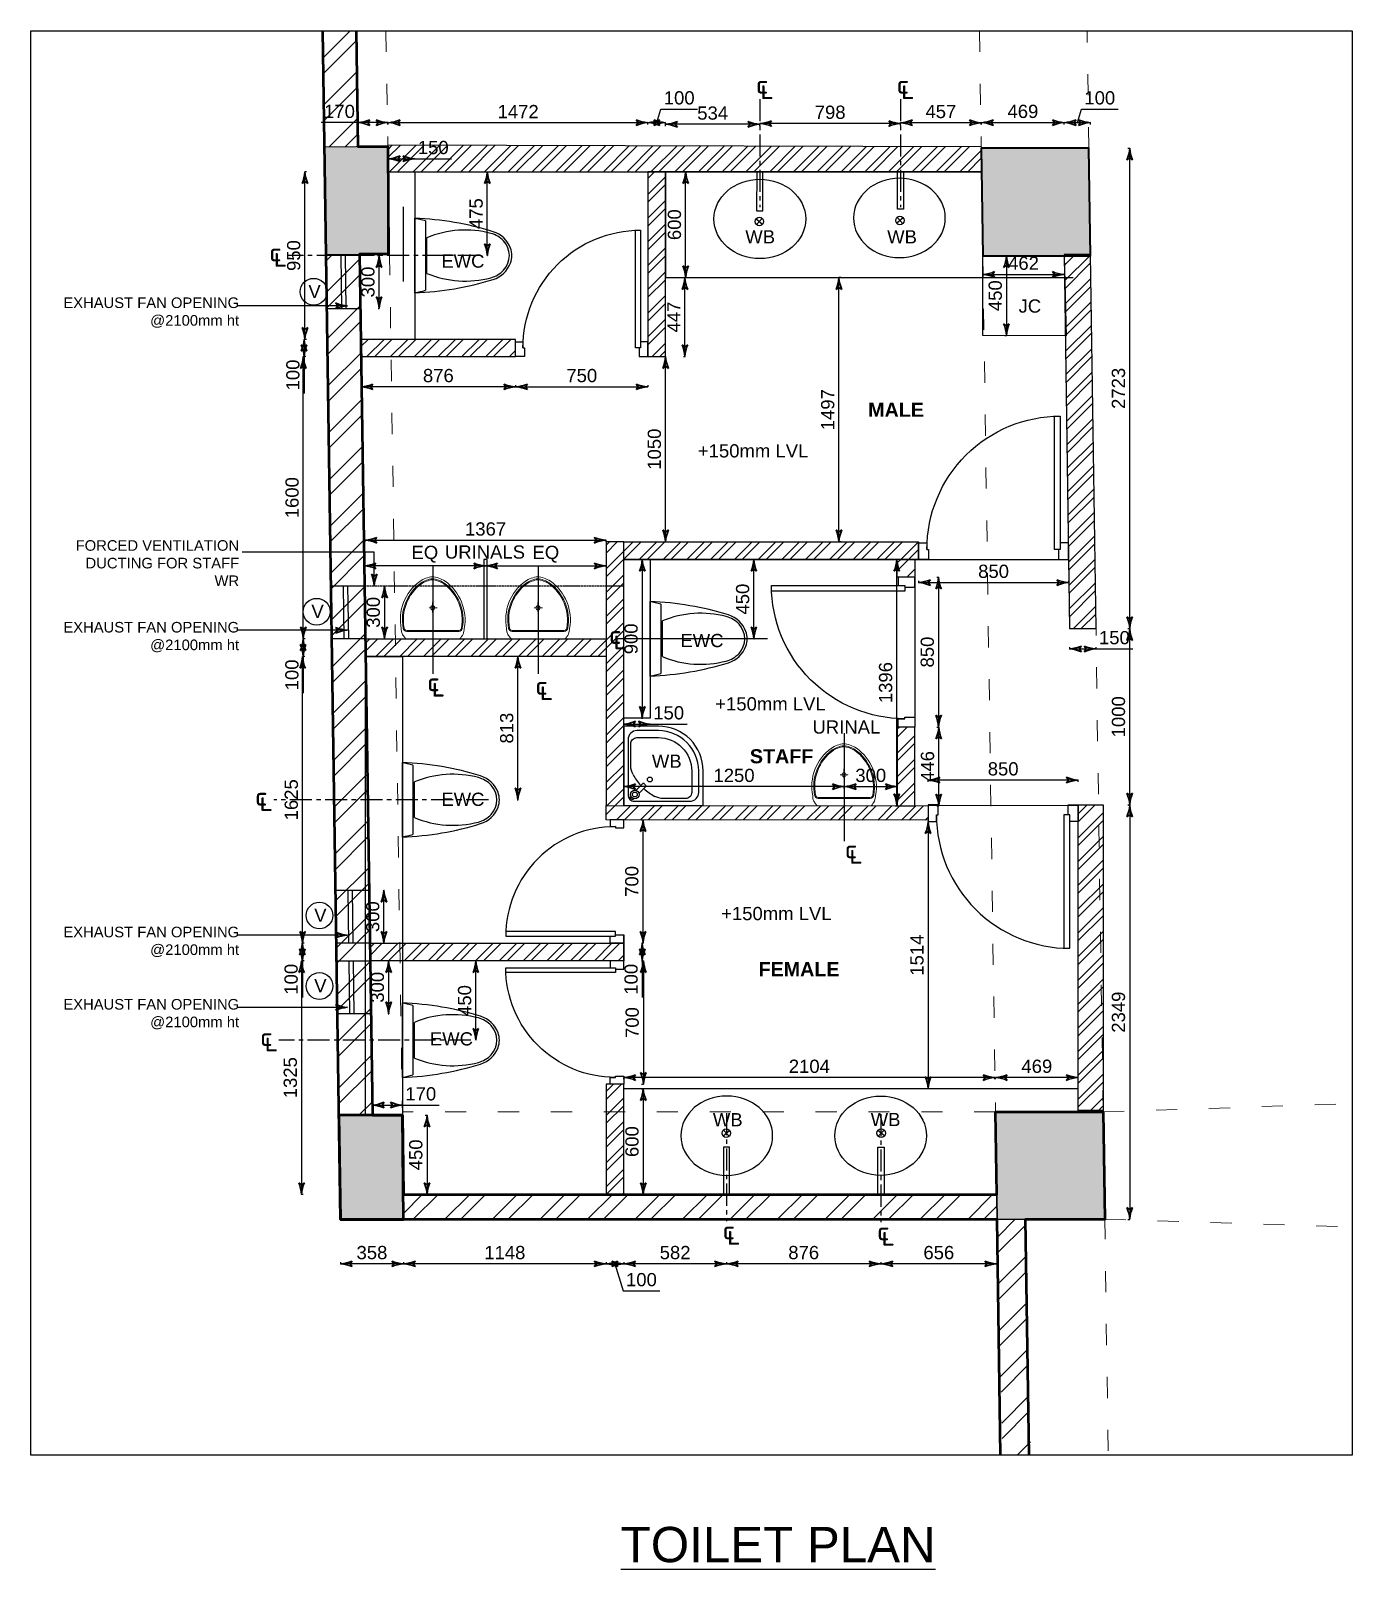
# Model space of a CAD drawing. Header units: millimetres. Extents: x 68727 to 319899, y -4876 to 265722.
# Drawn here: x 187786 to 195276, y 22654 to 31375 of the extents above; entities that cross this region are included whole.
import ezdxf

# ---------------------------------------------------------------- set-up
doc = ezdxf.new("R2010")
doc.units = ezdxf.units.MM
for name, pattern in [('ACAD_ISO02W100', [15, 12, -3]), ('ACAD_ISO03W100', [30, 12, -18]), ('CENTER', [2, 1.25, -0.25, 0.25, -0.25]), ('DASHED2', [0.375, 0.25, -0.125]), ('HIDDEN', [9.525, 6.35, -3.175]), ('WALL', [21, 12, -3, 0, -3, 0, -3])]:
    doc.linetypes.add(name, pattern=pattern)
for name, color, linetype in [('CLINE', 5, 'CENTER'), ('Dimensions', 172, 'Continuous'), ('Door', 23, 'Continuous'), ('FURNITURE', 24, 'Continuous'), ('POLY', 6, 'Continuous'), ('TEXT', 2, 'Continuous'), ('TEXTS', 1, 'Continuous'), ('washroom walls', 5, 'Continuous')]:
    doc.layers.add(name, color=color, linetype=linetype)
doc.layers.add('Furnitures', color=7, linetype='Continuous', lineweight=25, true_color=0x753b00)
for name, color, linetype, lineweight in [('HACH', 252, 'Continuous', 13), ('LS_DR_Plan Beam', 9, 'HIDDEN', 0), ('LS_DR_Wall', 7, 'Continuous', 35), ('wall', 5, 'Continuous', 30), ('wall1', 2, 'WALL', 25)]:
    doc.layers.add(name, color=color, linetype=linetype, lineweight=lineweight)
doc.styles.add('ANNTEXT', font='romans.shx')
doc.styles.get("Standard").update_dxf_attribs({"font": 'arial.ttf'})
doc.dimstyles.new('SC-25', dxfattribs={"dimtxt": 75, "dimasz": 0.4, "dimexe": 1, "dimexo": 100, "dimgap": 25, "dimtad": 1, "dimdec": 0, "dimzin": 0, "dimdsep": 46, "dimtxsty": 'Standard', "dimblk1": 'A1', "dimblk2": 'A1', "dimsah": 1, "dimcen": 0.09, "dimdle": 3, "dimclrd": 1, "dimclre": 1, "dimclrt": 1, "dimadec": 0, "dimazin": 0, "dimtfac": 1, "dimtdec": 0, "dimtofl": 0, "dimtmove": 0, "dimatfit": 2, "dimldrblk": 'A1', "dimfxl": 10, "dimfxlon": 1, "dimtolj": 1, "dimtzin": 0, "dimarcsym": 0})
pattern_1 = [(45, (-639630.92, -172557.8), (-134.70384, 134.70384), []), (45, (-639541.12, -172557.8), (-134.70384, 134.70384), [])]
pattern_2 = [(45, (-34964.45, -41319.25), (-67.35192, 67.35192), []), (45, (-34919.55, -41319.25), (-67.35192, 67.35192), [])]

msp = doc.modelspace()

# ---------------------------------------------------------------- texts
at = {"layer": 'TEXT', "color": 3, "char_height": 75, "attachment_point": 1}
for s, insert in [('\\pxi-3,l4,qc,t4;WB', (191416.6, 30244.6)), ('\\pxi-3,l4,qc,t4;WB', (192220.8, 30244.6)), ('\\pxi-3,l4,qc,t4;EWC', (189731.5, 30107)), ('\\pxi-3,l4,qc,t4;V', (188890.8, 29934.6)), ('\\pxi-3,l4,qc,t4;JC', (192945.4, 29852)), ('\\pxi-3,l4,qc,t4;+150mm LVL', (191376.6, 29031.2)), ('\\pxi-3,l4,qc,t4;URINALS', (189856.7, 28457.7)), ('\\pxi-3,l4,qc,t4;V', (188907.8, 28120.8)), ('\\pxi-3,l4,qc,t4;EWC', (191086.5, 27955.9)), ('\\pxi-3,l4,qc,t4;+150mm LVL', (191475, 27596.9)), ('\\pxi-3,l4,qc,t4;URINAL', (191905.3, 27465.7)), ('\\pxi-3,l4,qc,t4;WB', (190887.1, 27272.1)), ('\\pxi-3,l4,qc,t4;EWC', (189731.5, 27056.1)), ('\\pxi-3,l4,qc,t4;V', (188923.8, 26399)), ('\\pxi-3,l4,qc,t4;+150mm LVL', (191508.4, 26408.3)), ('\\pxi-3,l4,qc,t4;V', (188923.8, 25999)), ('\\pxi-3,l4,qc,t4;EWC', (189666.7, 25698)), ('\\pxi-3,l4,qc,t4;WB', (191232.9, 25239.8)), ('\\pxi-3,l4,qc,t4;WB', (192127.4, 25240.9))]:
    msp.add_mtext_dynamic_manual_height_columns(s, width=932.407, gutter_width=12.5, heights=[0], dxfattribs=dict(at, insert=insert))
at = {"layer": 'TEXTS', "color": 7, "linetype": 'Continuous', "lineweight": 25, "char_height": 120, "width": 99.645, "attachment_point": 1, "rotation": 360}
for insert in [(191894.7, 31119.9), (192692.7, 31119.9), (189136.1, 30169.2), (191062.2, 28000.7), (190031.7, 27732.7), (190644.6, 27712.6), (189055.9, 27084.1), (192398.8, 26785.3), (189084.8, 25721.5), (191705.9, 24625.6), (192581.5, 24620)]:
    msp.add_mtext('{\\fISOCPEUR|b0|i0|c0|p34;\\C1;℄}', dxfattribs=dict(at, insert=insert))
at = {"layer": 'TEXTS', "linetype": 'Continuous', "lineweight": 25, "char_height": 60, "attachment_point": 1, "rotation": 360}
for s, insert in [('\\pxqr;EXHAUST FAN OPENING @2100mm ht', (187955.1, 29863.3)), ('\\pxqr;FORCED VENTILATION DUCTING FOR STAFF WR', (187955.1, 28487.3)), ('\\pxqr;EXHAUST FAN OPENING @2100mm ht', (187955.1, 28023.9)), ('\\pxqr;EXHAUST FAN OPENING @2100mm ht', (187955.1, 26296.1)), ('\\pxqr;EXHAUST FAN OPENING @2100mm ht', (187955.1, 25886.5))]:
    msp.add_mtext_dynamic_manual_height_columns(s, width=1011.877, gutter_width=12.5, heights=[0], dxfattribs=dict(at, insert=insert))
at = {"layer": 'wall1', "color": 6, "insert": (192022.3, 22792.5), "char_height": 200, "width": 5903.896, "attachment_point": 5, "style": 'ANNTEXT'}
msp.add_mtext('\\pxqc;{\\fArial|b0|i0|c0|p34;\\L\\C4;TOILET PLAN}', dxfattribs=at)
at = {"layer": 'washroom walls', "color": 251, "char_height": 80, "attachment_point": 1}
for s, insert in [('{\\fArial|b1|i0|c0|p34;MALE}', (192532.3, 29266.5)), ('{\\fArial|b1|i0|c0|p34;STAFF}', (191861.8, 27302.4)), ('{\\fArial|b1|i0|c0|p34;FEMALE}', (191910.9, 26095.3))]:
    msp.add_mtext_dynamic_manual_height_columns(s, width=24159.375, gutter_width=47.5, heights=[47.9], dxfattribs=dict(at, insert=insert))

# ---------------------------------------------------------------- blocks, each defined once
blk = doc.blocks.new('EWC')
at = {"layer": 'Furnitures'}
for p, q in [((-550, -211.2), (-550, 211.2)), ((-489.9, 196.9), (-489.9, -196.9)), ((-481.2, -101.2), (-481.2, 101.2))]:
    blk.add_line(p, q, dxfattribs=at)
blk.add_lwpolyline([(-489.9, 196.9), (-537.8, 207.6), (-550, 209)], dxfattribs=at)
for centre, radius, start, end in [((-614, -1500.6), 1712.9, 72.75226, 87.85998), ((-263.5, -421.2), 565.9, 75.22143, 112.62626), ((-158.2, -21.9), 152.9, 43.14574, 75.22143), ((-151.6, -11.5), 153.7, 20.45239, 72.75226), ((-134.9, 0), 120.9, 316.85426, 43.14574), ((-120.9, 0), 120.9, 339.54761, 20.45239), ((-158.2, 21.9), 152.9, 284.77857, 316.85426), ((-151.6, 11.5), 153.7, 287.24774, 339.54761), ((-614, 1500.6), 1712.9, 272.14002, 287.24774), ((-263.5, 421.2), 565.9, 247.37374, 284.77857), ((-608.6, 222), 435.4, 277.73995, 285.82198)]:
    blk.add_arc(centre, radius, start, end, dxfattribs=at)
blk = doc.blocks.new('D900')
for points in [[(0, 840), (0, 900), (100, 900), (100, 850), (60, 850), (60, 840)], [(0, 60), (0, 0), (100, 0), (100, 50), (60, 50), (60, 60)]]:
    blk.add_lwpolyline(points, close=True)
blk.add_lwpolyline([(60, 850, -0.414214), (860, 50), (60, 50), (60, 85), (859.2, 85)], format="xyb")
blk = doc.blocks.new('A1')
at = {"layer": 'wall', "color": 1}
for p, q in [((-138, 0), (-167, 40)), ((-167, -40), (-138, 0))]:
    blk.add_line(p, q, dxfattribs=at)
for centre, start, end in [((53, 586), 248, 264.8035), ((53, -586), 95.1965, 112)]:
    blk.add_arc(centre, 589, start, end, dxfattribs=at)
blk = doc.blocks.new('*D375')
at = {"color": 1, "lineweight": -2, "transparency": 16777216}
for p, q in [((189340.7, 29528.2), (189329.7, 29528.2)), ((189330.7, 27928.7), (189330.7, 29527.8)), ((189340.7, 27928.3), (189329.7, 27928.3))]:
    blk.add_line(p, q, dxfattribs=at)
at = {"layer": 'Defpoints', "color": 0, "transparency": 16777216}
for p in [(189330.7, 29528.2), (190003.1, 29528.2), (190002.8, 27928.3)]:
    blk.add_point(p, dxfattribs=at)
at = {"color": 1, "lineweight": -2, "transparency": 16777216, "xscale": 0.4, "yscale": 0.4, "zscale": 0.4}
for p, rotation in [((189330.7, 29528.2), 90), ((189330.7, 27928.3), 270)]:
    blk.add_blockref('A1', p, dxfattribs=dict(at, rotation=rotation))
at = {"color": 1, "transparency": 16777216, "insert": (189267.4, 28728.2), "char_height": 75, "attachment_point": 5, "rotation": 90}
blk.add_mtext('\\A1;1600', dxfattribs=at)
blk = doc.blocks.new('*D376')
at = {"color": 1, "lineweight": -2, "transparency": 16777216}
for p, q in [((189680.4, 28477.2), (189680.4, 28488.2)), ((189680.8, 28487.2), (191046.6, 28487.2)), ((191047, 28477.2), (191047, 28488.2))]:
    blk.add_line(p, q, dxfattribs=at)
at = {"layer": 'Defpoints', "color": 0, "transparency": 16777216}
for p in [(191047, 28487.2), (189680.4, 27928.2), (191047, 27928.2)]:
    blk.add_point(p, dxfattribs=at)
at = {"color": 1, "lineweight": -2, "transparency": 16777216, "xscale": 0.4, "yscale": 0.4, "zscale": 0.4, "rotation": 180}
blk.add_blockref('A1', (189680.4, 28487.2), dxfattribs=at)
at = {"color": 1, "lineweight": -2, "transparency": 16777216, "xscale": 0.4, "yscale": 0.4, "zscale": 0.4}
blk.add_blockref('A1', (191047, 28487.2), dxfattribs=at)
at = {"color": 1, "transparency": 16777216, "insert": (190363.7, 28550.5), "char_height": 75, "attachment_point": 5}
blk.add_mtext('\\A1;1367', dxfattribs=at)
blk = doc.blocks.new('UR')
at = {"layer": 'Furnitures', "linetype": 'DASHED2', "lineweight": 18, "ltscale": 0.1}
for p, q in [((1618384.6, 79963.5), (1618428.3, 79963.5)), ((1618408.4, 79992.5), (1618408.4, 79931.5))]:
    blk.add_line(p, q, dxfattribs=at)
at = {"layer": 'Furnitures', "lineweight": 18, "ltscale": 10}
for points in [[(1618410.1, 79805.1, -0.119912), (1618343.9, 79828.3, -0.290675), (1618248, 80070, -0.187835), (1618271.3, 80123.2)], [(1618406.8, 79805.1, 0.119912), (1618473, 79828.3, 0.290675), (1618568.9, 80070, 0.221966), (1618545.6, 80120.1)]]:
    blk.add_lwpolyline(points, format="xyb", dxfattribs=at)
at = {"layer": 'Furnitures', "lineweight": 9, "ltscale": 2}
for points in [[(1618264.5, 80081.1), (1618264.5, 80081.1)], [(1618275.7, 80085.9), (1618408.2, 80084.4)], [(1618275.9, 80080.9), (1618408.2, 80079.4)], [(1618541.3, 80082.9), (1618408.2, 80084.4)], [(1618541, 80077.9), (1618408.2, 80079.4)]]:
    blk.add_lwpolyline(points, dxfattribs=at)
for points in [[(1618264.5, 80081, -0.000164), (1618264.5, 80081.1)], [(1618408.4, 79815.4, -0.114569), (1618349.5, 79836.6, -0.291249), (1618257.9, 80068.9, -0.004366), (1618258, 80070.1, -0.004366)], [(1618408.4, 79820.4, -0.11319), (1618352.4, 79840.7, -0.29157), (1618262.9, 80068.3, -0.004136), (1618262.9, 80069.4, -0.004136)], [(1618408.4, 79815.4, 0.114569), (1618467.4, 79836.6, 0.289059), (1618559.3, 80067, 0.289059)], [(1618408.4, 79820.4, 0.11319), (1618464.5, 79840.7, 0.288775), (1618554.4, 80066, 0.288775)]]:
    blk.add_lwpolyline(points, format="xyb", dxfattribs=at)
at = {"layer": 'Furnitures', "lineweight": 18, "ltscale": 10}
for points in [[(1618271.3, 80123.2), (1618408.4, 80121.7)], [(1618545.6, 80120.1), (1618408.4, 80121.7)]]:
    blk.add_lwpolyline(points, dxfattribs=at)
at = {"layer": 'Furnitures', "lineweight": 9, "ltscale": 2}
blk.add_circle((1618408.4, 79963.5), 10.5, dxfattribs=at)
for centre, radius, start, end in [((1618277.9, 80065.6), 20.5, 96.36906, 167.32089), ((1618277.9, 80065.6), 15.5, 97.42663, 167.32089), ((1618539.4, 80062.5), 15.5, 12.67911, 83.85593), ((1618539.4, 80062.5), 20.5, 12.67911, 84.57384)]:
    blk.add_arc(centre, radius, start, end, dxfattribs=at)
blk = doc.blocks.new('*D377')
at = {"color": 1, "lineweight": -2, "transparency": 16777216}
for p, q in [((191384.1, 29528.2), (191385.1, 29528.2)), ((191384.1, 28478.6), (191384.1, 29527.8)), ((191374.1, 28478.2), (191385.1, 28478.2))]:
    blk.add_line(p, q, dxfattribs=at)
at = {"layer": 'Defpoints', "color": 0, "transparency": 16777216}
for p in [(191284.1, 29528.2), (191384.1, 29528.2), (191147, 28478.2)]:
    blk.add_point(p, dxfattribs=at)
at = {"color": 1, "lineweight": -2, "transparency": 16777216, "xscale": 0.4, "yscale": 0.4, "zscale": 0.4}
for p, rotation in [((191384.1, 29528.2), 90), ((191384.1, 28478.2), 270)]:
    blk.add_blockref('A1', p, dxfattribs=dict(at, rotation=rotation))
at = {"color": 1, "transparency": 16777216, "insert": (191320.8, 29003.2), "char_height": 75, "attachment_point": 5, "rotation": 90}
blk.add_mtext('\\A1;1050', dxfattribs=at)
blk = doc.blocks.new('*D378')
at = {"color": 1, "lineweight": -2, "transparency": 16777216}
for p, q in [((192684.8, 28378.1), (192695.8, 28378.1)), ((192694.8, 26982.6), (192694.8, 28377.7)), ((192684.8, 26982.2), (192695.8, 26982.2))]:
    blk.add_line(p, q, dxfattribs=at)
at = {"layer": 'Defpoints', "color": 0, "transparency": 16777216}
for p in [(192267.8, 28378.1), (192694.8, 28378.1), (192268, 26982.2)]:
    blk.add_point(p, dxfattribs=at)
at = {"color": 1, "lineweight": -2, "transparency": 16777216, "xscale": 0.4, "yscale": 0.4, "zscale": 0.4}
for p, rotation in [((192694.8, 28378.1), 90), ((192694.8, 26982.2), 270)]:
    blk.add_blockref('A1', p, dxfattribs=dict(at, rotation=rotation))
at = {"color": 1, "transparency": 16777216, "insert": (192631.5, 27680.1), "char_height": 75, "attachment_point": 5, "rotation": 90}
blk.add_mtext('\\A1;1396', dxfattribs=at)
blk = doc.blocks.new('CWB')
at = {"layer": 'Furnitures'}
for p, q in [((-122.1, 118.2), (-120.2, 120.2)), ((-86.2, 68.1), (-122.1, 104.1)), ((-118.2, 122.1), (-120.2, 120.2)), ((-68.1, 86.2), (-104.1, 122.1)), ((-56.1, 38), (-57.4, 39.3)), ((-42, 38), (-40, 40)), ((-38, 42), (-40, 40)), ((-38, 56.1), (-39.3, 57.4))]:
    blk.add_line(p, q, dxfattribs=at)
for points in [[(0, 0), (0, 450), (-196.8, 450, 0.414214), (-450, 196.8), (-450, 0)], [(-425, 75, 0.414214), (-375, 25), (-60, 25, 0.414214), (-25, 60), (-25, 375, 0.414214), (-75, 425), (-196.8, 425, 0.414214), (-425, 196.8)]]:
    blk.add_lwpolyline(points, format="xyb", close=True, dxfattribs=at)
blk.add_lwpolyline([(-175.5, 52.5, -0.127167), (-223.9, 40), (-350.3, 40, -0.414214), (-385.3, 75), (-385.3, 196.2, -0.414214), (-196.2, 385.3), (-75, 385.3, -0.414214), (-40, 350.3), (-40, 223.9, -0.127167), (-52.5, 175.5)], format="xyb", dxfattribs=at)
for centre, radius in [((-147.8, 147.8), 14), ((-62.8, 62.8), 24), ((-62.8, 62.8), 14)]:
    blk.add_circle(centre, radius, dxfattribs=at)
for centre, radius, start, end in [((-328.2, 328.2), 315.2, 317.3246, 331.01098), ((-328.2, 328.2), 315.2, 298.98902, 312.6754), ((-115.1, 111.1), 10, 135, 225), ((-111.1, 115.1), 10, 45, 135), ((-49, 45.1), 10, 225, 315), ((-45.1, 49), 10, 315, 45)]:
    blk.add_arc(centre, radius, start, end, dxfattribs=at)
blk = doc.blocks.new('*D380')
at = {"color": 1, "lineweight": -2, "transparency": 16777216}
for p, q in [((191248.2, 26902.8), (191257.3, 26902.8)), ((191256.3, 26203.3), (191256.3, 26902.4)), ((191247, 26202.9), (191257.3, 26202.9))]:
    blk.add_line(p, q, dxfattribs=at)
at = {"layer": 'Defpoints', "color": 0, "transparency": 16777216}
for p in [(191148.2, 26902.8), (191256.3, 26902.8), (191147, 26202.9)]:
    blk.add_point(p, dxfattribs=at)
at = {"color": 1, "lineweight": -2, "transparency": 16777216, "xscale": 0.4, "yscale": 0.4, "zscale": 0.4}
for p, rotation in [((191256.3, 26902.8), 90), ((191256.3, 26202.9), 270)]:
    blk.add_blockref('A1', p, dxfattribs=dict(at, rotation=rotation))
at = {"color": 1, "transparency": 16777216, "insert": (191193, 26552.9), "char_height": 75, "attachment_point": 5, "rotation": 90}
blk.add_mtext('\\A1;700', dxfattribs=at)
blk = doc.blocks.new('*D381')
at = {"color": 1, "lineweight": -2, "transparency": 16777216}
for p, q in [((191247, 26202.9), (191253.2, 26202.9)), ((191252.2, 26202.5), (191252.2, 26103.3)), ((191247, 26102.9), (191253.2, 26102.9)), ((191252.2, 26102.9), (191252.2, 25894.2))]:
    blk.add_line(p, q, dxfattribs=at)
at = {"layer": 'Defpoints', "color": 0, "transparency": 16777216}
for p in [(191147, 26202.9), (191147, 26102.9), (191252.2, 26102.9)]:
    blk.add_point(p, dxfattribs=at)
at = {"color": 1, "lineweight": -2, "transparency": 16777216, "xscale": 0.4, "yscale": 0.4, "zscale": 0.4}
for p, rotation in [((191252.2, 26202.9), 90), ((191252.2, 26102.9), 270)]:
    blk.add_blockref('A1', p, dxfattribs=dict(at, rotation=rotation))
at = {"color": 1, "transparency": 16777216, "insert": (191188.9, 25998.3), "char_height": 75, "attachment_point": 5, "rotation": 90}
blk.add_mtext('\\A1;100', dxfattribs=at)
blk = doc.blocks.new('*D382')
at = {"color": 1, "lineweight": -2, "transparency": 16777216}
for p, q in [((191248.4, 26102.9), (191259.4, 26102.9)), ((191258.4, 26102.5), (191258.4, 25403.3)), ((191248.4, 25402.9), (191259.4, 25402.9))]:
    blk.add_line(p, q, dxfattribs=at)
at = {"layer": 'Defpoints', "color": 0, "transparency": 16777216}
for p in [(191147, 26102.9), (191147, 25402.9), (191258.4, 25402.9)]:
    blk.add_point(p, dxfattribs=at)
at = {"color": 1, "lineweight": -2, "transparency": 16777216, "xscale": 0.4, "yscale": 0.4, "zscale": 0.4}
for p, rotation in [((191258.4, 26102.9), 90), ((191258.4, 25402.9), 270)]:
    blk.add_blockref('A1', p, dxfattribs=dict(at, rotation=rotation))
at = {"color": 1, "transparency": 16777216, "insert": (191195.1, 25752.9), "char_height": 75, "attachment_point": 5, "rotation": 90}
blk.add_mtext('\\A1;700', dxfattribs=at)
blk = doc.blocks.new('*D383')
at = {"color": 1, "lineweight": -2, "transparency": 16777216}
for p, q in [((191247.4, 25377.9), (191258.4, 25377.9)), ((191257.4, 25377.5), (191257.4, 24778.3)), ((191247.4, 24777.9), (191258.4, 24777.9))]:
    blk.add_line(p, q, dxfattribs=at)
at = {"layer": 'Defpoints', "color": 0, "transparency": 16777216}
for p in [(191147, 25377.9), (191147, 24777.9), (191257.4, 24777.9)]:
    blk.add_point(p, dxfattribs=at)
at = {"color": 1, "lineweight": -2, "transparency": 16777216, "xscale": 0.4, "yscale": 0.4, "zscale": 0.4}
for p, rotation in [((191257.4, 25377.9), 90), ((191257.4, 24777.9), 270)]:
    blk.add_blockref('A1', p, dxfattribs=dict(at, rotation=rotation))
at = {"color": 1, "transparency": 16777216, "insert": (191194.1, 25077.9), "char_height": 75, "attachment_point": 5, "rotation": 90}
blk.add_mtext('\\A1;600', dxfattribs=at)
blk = doc.blocks.new('*D384')
at = {"color": 1, "lineweight": -2, "transparency": 16777216}
for p, q in [((189336.2, 27828.2), (189325.2, 27828.2)), ((189326.2, 26203.3), (189326.2, 27827.8)), ((189336.2, 26202.9), (189325.2, 26202.9))]:
    blk.add_line(p, q, dxfattribs=at)
at = {"layer": 'Defpoints', "color": 0, "transparency": 16777216}
for p in [(189326.2, 27828.2), (189850.8, 27828.2), (189892, 26202.9)]:
    blk.add_point(p, dxfattribs=at)
at = {"color": 1, "lineweight": -2, "transparency": 16777216, "xscale": 0.4, "yscale": 0.4, "zscale": 0.4}
for p, rotation in [((189326.2, 27828.2), 90), ((189326.2, 26202.9), 270)]:
    blk.add_blockref('A1', p, dxfattribs=dict(at, rotation=rotation))
at = {"color": 1, "transparency": 16777216, "insert": (189262.9, 27015.6), "char_height": 75, "attachment_point": 5, "rotation": 90}
blk.add_mtext('\\A1;1625', dxfattribs=at)
blk = doc.blocks.new('*D385')
at = {"color": 1, "lineweight": -2, "transparency": 16777216}
for p, q in [((189345.2, 29625.6), (189334.2, 29625.6)), ((189335.2, 29625.2), (189335.2, 29528.6)), ((189345.2, 29528.2), (189334.2, 29528.2)), ((189335.2, 29528.2), (189335.2, 29319.4))]:
    blk.add_line(p, q, dxfattribs=at)
at = {"layer": 'Defpoints', "color": 0, "transparency": 16777216}
for p in [(189658.2, 29625.6), (189335.2, 29528.2), (189658.2, 29528.2)]:
    blk.add_point(p, dxfattribs=at)
at = {"color": 1, "lineweight": -2, "transparency": 16777216, "xscale": 0.4, "yscale": 0.4, "zscale": 0.4}
for p, rotation in [((189335.2, 29625.6), 90), ((189335.2, 29528.2), 270)]:
    blk.add_blockref('A1', p, dxfattribs=dict(at, rotation=rotation))
at = {"color": 1, "transparency": 16777216, "insert": (189271.9, 29423.6), "char_height": 75, "attachment_point": 5, "rotation": 90}
blk.add_mtext('\\A1;100', dxfattribs=at)
blk = doc.blocks.new('*D386')
at = {"color": 1, "lineweight": -2, "transparency": 16777216}
for p, q in [((191487.9, 30575.6), (191498.9, 30575.6)), ((191497.9, 29976), (191497.9, 30575.2)), ((191487.9, 29975.6), (191498.9, 29975.6))]:
    blk.add_line(p, q, dxfattribs=at)
at = {"layer": 'Defpoints', "color": 0, "transparency": 16777216}
for p in [(191384.1, 30575.6), (191497.9, 30575.6), (191384.1, 29975.6)]:
    blk.add_point(p, dxfattribs=at)
at = {"color": 1, "lineweight": -2, "transparency": 16777216, "xscale": 0.4, "yscale": 0.4, "zscale": 0.4}
for p, rotation in [((191497.9, 30575.6), 90), ((191497.9, 29975.6), 270)]:
    blk.add_blockref('A1', p, dxfattribs=dict(at, rotation=rotation))
at = {"color": 1, "transparency": 16777216, "insert": (191434.6, 30275.6), "char_height": 75, "attachment_point": 5, "rotation": 90}
blk.add_mtext('\\A1;600', dxfattribs=at)
blk = doc.blocks.new('*D387')
at = {"color": 1, "lineweight": -2, "transparency": 16777216}
for p, q in [((189812.6, 30844.2), (189812.6, 30855.2)), ((189813, 30854.2), (191283.7, 30854.2)), ((191284.1, 30844.2), (191284.1, 30855.2))]:
    blk.add_line(p, q, dxfattribs=at)
at = {"layer": 'Defpoints', "color": 0, "transparency": 16777216}
for p in [(191284.1, 30854.2), (189812.6, 30575.6), (191284.1, 30575.6)]:
    blk.add_point(p, dxfattribs=at)
at = {"color": 1, "lineweight": -2, "transparency": 16777216, "xscale": 0.4, "yscale": 0.4, "zscale": 0.4, "rotation": 180}
blk.add_blockref('A1', (189812.6, 30854.2), dxfattribs=at)
at = {"color": 1, "lineweight": -2, "transparency": 16777216, "xscale": 0.4, "yscale": 0.4, "zscale": 0.4}
blk.add_blockref('A1', (191284.1, 30854.2), dxfattribs=at)
at = {"color": 1, "transparency": 16777216, "insert": (190548.4, 30916.8), "char_height": 75, "attachment_point": 5}
blk.add_mtext('\\A1;1472', dxfattribs=at)
blk = doc.blocks.new('*D388')
at = {"color": 1, "lineweight": -2, "transparency": 16777216}
for p, q in [((191334.1, 30854.2), (191357.2, 30931)), ((191357.2, 30931), (191565.5, 30931)), ((191284.1, 30844.2), (191284.1, 30855.2)), ((191284.5, 30854.2), (191383.7, 30854.2)), ((191384.1, 30844.2), (191384.1, 30855.2))]:
    blk.add_line(p, q, dxfattribs=at)
at = {"layer": 'Defpoints', "color": 0, "transparency": 16777216}
for p in [(191384.1, 30854.2), (191284.1, 30575.6), (191384.1, 30575.6)]:
    blk.add_point(p, dxfattribs=at)
at = {"color": 1, "lineweight": -2, "transparency": 16777216, "xscale": 0.4, "yscale": 0.4, "zscale": 0.4, "rotation": 180}
blk.add_blockref('A1', (191284.1, 30854.2), dxfattribs=at)
at = {"color": 1, "lineweight": -2, "transparency": 16777216, "xscale": 0.4, "yscale": 0.4, "zscale": 0.4}
blk.add_blockref('A1', (191384.1, 30854.2), dxfattribs=at)
at = {"color": 1, "transparency": 16777216, "insert": (191461.3, 30994.2), "char_height": 75, "attachment_point": 5}
blk.add_mtext('\\A1;100', dxfattribs=at)
blk = doc.blocks.new('*D389')
at = {"color": 1, "lineweight": -2, "transparency": 16777216}
for p, q in [((193175, 30844.2), (193175, 30855.2)), ((193175.4, 30854.2), (193643.6, 30854.2)), ((193644, 30844.2), (193644, 30855.2))]:
    blk.add_line(p, q, dxfattribs=at)
at = {"layer": 'Defpoints', "color": 0, "transparency": 16777216}
for p in [(193644, 30854.2), (193175, 30575.6), (193644, 30099.4)]:
    blk.add_point(p, dxfattribs=at)
at = {"color": 1, "lineweight": -2, "transparency": 16777216, "xscale": 0.4, "yscale": 0.4, "zscale": 0.4, "rotation": 180}
blk.add_blockref('A1', (193175, 30854.2), dxfattribs=at)
at = {"color": 1, "lineweight": -2, "transparency": 16777216, "xscale": 0.4, "yscale": 0.4, "zscale": 0.4}
blk.add_blockref('A1', (193644, 30854.2), dxfattribs=at)
at = {"color": 1, "transparency": 16777216, "insert": (193409.5, 30917.5), "char_height": 75, "attachment_point": 5}
blk.add_mtext('\\A1;469', dxfattribs=at)
blk = doc.blocks.new('*D390')
at = {"color": 1, "lineweight": -2, "transparency": 16777216}
for p, q in [((193718.1, 30854.2), (193741.1, 30931)), ((193741.1, 30931), (193949.5, 30931)), ((193644, 30844.2), (193644, 30855.2)), ((193644.4, 30854.2), (193791.7, 30854.2)), ((193792.1, 30844.2), (193792.1, 30855.2))]:
    blk.add_line(p, q, dxfattribs=at)
at = {"layer": 'Defpoints', "color": 0, "transparency": 16777216}
for p in [(193792.1, 30854.2), (193644, 30099.4), (193792.1, 30099.4)]:
    blk.add_point(p, dxfattribs=at)
at = {"color": 1, "lineweight": -2, "transparency": 16777216, "xscale": 0.4, "yscale": 0.4, "zscale": 0.4, "rotation": 180}
blk.add_blockref('A1', (193644, 30854.2), dxfattribs=at)
at = {"color": 1, "lineweight": -2, "transparency": 16777216, "xscale": 0.4, "yscale": 0.4, "zscale": 0.4}
blk.add_blockref('A1', (193792.1, 30854.2), dxfattribs=at)
at = {"color": 1, "transparency": 16777216, "insert": (193845.3, 30994.2), "char_height": 75, "attachment_point": 5}
blk.add_mtext('\\A1;100', dxfattribs=at)
blk = doc.blocks.new('*D391')
at = {"color": 1, "lineweight": -2, "transparency": 16777216}
for p, q in [((190363.7, 28341.7), (190363.7, 28340.7)), ((190364.1, 28341.7), (191046.7, 28341.7)), ((191047.1, 28341.7), (191047.1, 28340.7))]:
    blk.add_line(p, q, dxfattribs=at)
at = {"layer": 'Defpoints', "color": 0, "transparency": 16777216}
for p in [(190363.7, 28378.2), (191047.1, 28378.3), (191047.1, 28341.7)]:
    blk.add_point(p, dxfattribs=at)
at = {"color": 1, "lineweight": -2, "transparency": 16777216, "xscale": 0.4, "yscale": 0.4, "zscale": 0.4, "rotation": 180}
blk.add_blockref('A1', (190363.7, 28341.7), dxfattribs=at)
at = {"color": 1, "lineweight": -2, "transparency": 16777216, "xscale": 0.4, "yscale": 0.4, "zscale": 0.4}
blk.add_blockref('A1', (191047.1, 28341.7), dxfattribs=at)
at = {"color": 1, "transparency": 16777216, "insert": (190705.4, 28407.8), "char_height": 75, "attachment_point": 5}
blk.add_mtext('\\A1;EQ', dxfattribs=at)
blk = doc.blocks.new('*D392')
at = {"color": 1, "lineweight": -2, "transparency": 16777216}
for p, q in [((189675.4, 28341.7), (189675.4, 28340.7)), ((190363.3, 28341.7), (189675.8, 28341.7)), ((190363.7, 28341.7), (190363.7, 28340.7))]:
    blk.add_line(p, q, dxfattribs=at)
at = {"layer": 'Defpoints', "color": 0, "transparency": 16777216}
for p in [(189675.4, 28367.9), (190363.7, 28378.2), (189675.4, 28341.7)]:
    blk.add_point(p, dxfattribs=at)
at = {"color": 1, "lineweight": -2, "transparency": 16777216, "xscale": 0.4, "yscale": 0.4, "zscale": 0.4, "rotation": 180}
blk.add_blockref('A1', (189675.4, 28341.7), dxfattribs=at)
at = {"color": 1, "lineweight": -2, "transparency": 16777216, "xscale": 0.4, "yscale": 0.4, "zscale": 0.4}
blk.add_blockref('A1', (190363.7, 28341.7), dxfattribs=at)
at = {"color": 1, "transparency": 16777216, "insert": (190019.5, 28407.8), "char_height": 75, "attachment_point": 5}
blk.add_mtext('\\A1;EQ', dxfattribs=at)
blk = doc.blocks.new('*D393')
at = {"color": 1, "lineweight": -2, "transparency": 16777216}
for p, q in [((189339.7, 27928.2), (189328.7, 27928.2)), ((189329.7, 27927.8), (189329.7, 27828.6)), ((189339.7, 27828.2), (189328.7, 27828.2)), ((189329.7, 27828.2), (189329.7, 27619.4))]:
    blk.add_line(p, q, dxfattribs=at)
at = {"layer": 'Defpoints', "color": 0, "transparency": 16777216}
for p in [(189680.4, 27928.2), (189329.7, 27828.2), (189683.4, 27828.2)]:
    blk.add_point(p, dxfattribs=at)
at = {"color": 1, "lineweight": -2, "transparency": 16777216, "xscale": 0.4, "yscale": 0.4, "zscale": 0.4}
for p, rotation in [((189329.7, 27928.2), 90), ((189329.7, 27828.2), 270)]:
    blk.add_blockref('A1', p, dxfattribs=dict(at, rotation=rotation))
at = {"color": 1, "transparency": 16777216, "insert": (189266.4, 27723.6), "char_height": 75, "attachment_point": 5, "rotation": 90}
blk.add_mtext('\\A1;100', dxfattribs=at)
blk = doc.blocks.new('*D394')
at = {"color": 1, "lineweight": -2, "transparency": 16777216}
for p, q in [((192376.8, 29975.6), (192365.8, 29975.6)), ((192366.8, 28478.6), (192366.8, 29975.2)), ((192376.8, 28478.2), (192365.8, 28478.2))]:
    blk.add_line(p, q, dxfattribs=at)
at = {"layer": 'Defpoints', "color": 0, "transparency": 16777216}
for p in [(192366.8, 29975.6), (192873.7, 29975.6), (192873.7, 28478.2)]:
    blk.add_point(p, dxfattribs=at)
at = {"color": 1, "lineweight": -2, "transparency": 16777216, "xscale": 0.4, "yscale": 0.4, "zscale": 0.4}
for p, rotation in [((192366.8, 29975.6), 90), ((192366.8, 28478.2), 270)]:
    blk.add_blockref('A1', p, dxfattribs=dict(at, rotation=rotation))
at = {"color": 1, "transparency": 16777216, "insert": (192303.6, 29226.9), "char_height": 75, "attachment_point": 5, "rotation": 90}
blk.add_mtext('\\A1;1497', dxfattribs=at)
blk = doc.blocks.new('*D395')
at = {"color": 1, "lineweight": -2, "transparency": 16777216}
for p, q in [((189349.7, 30575.6), (189338.7, 30575.6)), ((189339.7, 29626), (189339.7, 30575.2)), ((189349.7, 29625.6), (189338.7, 29625.6))]:
    blk.add_line(p, q, dxfattribs=at)
at = {"layer": 'Defpoints', "color": 0, "transparency": 16777216}
for p in [(189339.7, 30575.6), (190392.7, 30575.6), (190392.7, 29625.6)]:
    blk.add_point(p, dxfattribs=at)
at = {"color": 1, "lineweight": -2, "transparency": 16777216, "xscale": 0.4, "yscale": 0.4, "zscale": 0.4}
for p, rotation in [((189339.7, 30575.6), 90), ((189339.7, 29625.6), 270)]:
    blk.add_blockref('A1', p, dxfattribs=dict(at, rotation=rotation))
at = {"color": 1, "transparency": 16777216, "insert": (189276.4, 30100.6), "char_height": 75, "attachment_point": 5, "rotation": 90}
blk.add_mtext('\\A1;950', dxfattribs=at)
blk = doc.blocks.new('*D396')
at = {"color": 1, "lineweight": -2, "transparency": 16777216}
for p, q in [((192818.1, 28257), (192818.1, 28246)), ((193668.3, 28257), (193668.3, 28246)), ((192818.5, 28247), (193667.9, 28247))]:
    blk.add_line(p, q, dxfattribs=at)
at = {"layer": 'Defpoints', "color": 0, "transparency": 16777216}
for p in [(192818.1, 28378.1), (193668.3, 28390.1), (193668.3, 28247)]:
    blk.add_point(p, dxfattribs=at)
at = {"color": 1, "lineweight": -2, "transparency": 16777216, "xscale": 0.4, "yscale": 0.4, "zscale": 0.4, "rotation": 180}
blk.add_blockref('A1', (192818.1, 28247), dxfattribs=at)
at = {"color": 1, "lineweight": -2, "transparency": 16777216, "xscale": 0.4, "yscale": 0.4, "zscale": 0.4}
blk.add_blockref('A1', (193668.3, 28247), dxfattribs=at)
at = {"color": 1, "transparency": 16777216, "insert": (193243.2, 28310.3), "char_height": 75, "attachment_point": 5}
blk.add_mtext('\\A1;850', dxfattribs=at)
blk = doc.blocks.new('*D397')
at = {"color": 1, "lineweight": -2, "transparency": 16777216}
for p, q in [((192921.3, 28278.2), (192932.3, 28278.2)), ((192931.3, 28277.8), (192931.3, 27428.3)), ((192921.3, 27427.9), (192932.3, 27427.9))]:
    blk.add_line(p, q, dxfattribs=at)
at = {"layer": 'Defpoints', "color": 0, "transparency": 16777216}
for p in [(192797, 28278.2), (192797, 27427.9), (192931.3, 27427.9)]:
    blk.add_point(p, dxfattribs=at)
at = {"color": 1, "lineweight": -2, "transparency": 16777216, "xscale": 0.4, "yscale": 0.4, "zscale": 0.4}
for p, rotation in [((192931.3, 28278.2), 90), ((192931.3, 27427.9), 270)]:
    blk.add_blockref('A1', p, dxfattribs=dict(at, rotation=rotation))
at = {"color": 1, "transparency": 16777216, "insert": (192868, 27853), "char_height": 75, "attachment_point": 5, "rotation": 90}
blk.add_mtext('\\A1;850', dxfattribs=at)
blk = doc.blocks.new('*D398')
at = {"color": 1, "lineweight": -2, "transparency": 16777216}
for p, q in [((192872.4, 27117.2), (192872.4, 27128.2)), ((193722.3, 27127.2), (192872.8, 27127.2)), ((193722.7, 27117.2), (193722.7, 27128.2))]:
    blk.add_line(p, q, dxfattribs=at)
at = {"layer": 'Defpoints', "color": 0, "transparency": 16777216}
for p in [(192872.4, 27127.2), (192872.4, 26986.2), (193722.7, 26986.2)]:
    blk.add_point(p, dxfattribs=at)
at = {"color": 1, "lineweight": -2, "transparency": 16777216, "xscale": 0.4, "yscale": 0.4, "zscale": 0.4, "rotation": 180}
blk.add_blockref('A1', (192872.4, 27127.2), dxfattribs=at)
at = {"color": 1, "lineweight": -2, "transparency": 16777216, "xscale": 0.4, "yscale": 0.4, "zscale": 0.4}
blk.add_blockref('A1', (193722.7, 27127.2), dxfattribs=at)
at = {"color": 1, "transparency": 16777216, "insert": (193297.6, 27190.5), "char_height": 75, "attachment_point": 5}
blk.add_mtext('\\A1;850', dxfattribs=at)
blk = doc.blocks.new('*D399')
at = {"color": 1, "lineweight": -2, "transparency": 16777216}
for p, q in [((189658.2, 29366.6), (189658.2, 29355.6)), ((190533.7, 29356.6), (189658.6, 29356.6)), ((190534.1, 29366.6), (190534.1, 29355.6))]:
    blk.add_line(p, q, dxfattribs=at)
at = {"layer": 'Defpoints', "color": 0, "transparency": 16777216}
for p in [(189658.2, 29528.2), (190534.1, 29528.2), (189658.2, 29356.6)]:
    blk.add_point(p, dxfattribs=at)
at = {"color": 1, "lineweight": -2, "transparency": 16777216, "xscale": 0.4, "yscale": 0.4, "zscale": 0.4, "rotation": 180}
blk.add_blockref('A1', (189658.2, 29356.6), dxfattribs=at)
at = {"color": 1, "lineweight": -2, "transparency": 16777216, "xscale": 0.4, "yscale": 0.4, "zscale": 0.4}
blk.add_blockref('A1', (190534.1, 29356.6), dxfattribs=at)
at = {"color": 1, "transparency": 16777216, "insert": (190096.1, 29419.9), "char_height": 75, "attachment_point": 5}
blk.add_mtext('\\A1;876', dxfattribs=at)
blk = doc.blocks.new('*D400')
at = {"color": 1, "lineweight": -2, "transparency": 16777216}
for p, q in [((192604.8, 24395.2), (192604.8, 24384.2)), ((193260.7, 24385.2), (192605.2, 24385.2)), ((193261.1, 24395.2), (193261.1, 24384.2))]:
    blk.add_line(p, q, dxfattribs=at)
at = {"layer": 'Defpoints', "color": 0, "transparency": 16777216}
for p in [(192604.8, 24777.9), (193261.1, 24777.9), (192604.8, 24385.2)]:
    blk.add_point(p, dxfattribs=at)
at = {"color": 1, "lineweight": -2, "transparency": 16777216, "xscale": 0.4, "yscale": 0.4, "zscale": 0.4, "rotation": 180}
blk.add_blockref('A1', (192604.8, 24385.2), dxfattribs=at)
at = {"color": 1, "lineweight": -2, "transparency": 16777216, "xscale": 0.4, "yscale": 0.4, "zscale": 0.4}
blk.add_blockref('A1', (193261.1, 24385.2), dxfattribs=at)
at = {"color": 1, "transparency": 16777216, "insert": (192932.9, 24448.5), "char_height": 75, "attachment_point": 5}
blk.add_mtext('\\A1;656', dxfattribs=at)
blk = doc.blocks.new('*D401')
at = {"color": 1, "lineweight": -2, "transparency": 16777216}
for p, q in [((191729.2, 24395.2), (191729.2, 24384.2)), ((192604.4, 24385.2), (191729.6, 24385.2)), ((192604.8, 24395.2), (192604.8, 24384.2))]:
    blk.add_line(p, q, dxfattribs=at)
at = {"layer": 'Defpoints', "color": 0, "transparency": 16777216}
for p in [(191729.2, 24777.9), (192604.8, 24777.9), (191729.2, 24385.2)]:
    blk.add_point(p, dxfattribs=at)
at = {"color": 1, "lineweight": -2, "transparency": 16777216, "xscale": 0.4, "yscale": 0.4, "zscale": 0.4, "rotation": 180}
blk.add_blockref('A1', (191729.2, 24385.2), dxfattribs=at)
at = {"color": 1, "lineweight": -2, "transparency": 16777216, "xscale": 0.4, "yscale": 0.4, "zscale": 0.4}
blk.add_blockref('A1', (192604.8, 24385.2), dxfattribs=at)
at = {"color": 1, "transparency": 16777216, "insert": (192167, 24448.5), "char_height": 75, "attachment_point": 5}
blk.add_mtext('\\A1;876', dxfattribs=at)
blk = doc.blocks.new('*D402')
at = {"color": 1, "lineweight": -2, "transparency": 16777216}
for p, q in [((191147, 24395.2), (191147, 24384.2)), ((191728.8, 24385.2), (191147.4, 24385.2)), ((191729.2, 24395.2), (191729.2, 24384.2))]:
    blk.add_line(p, q, dxfattribs=at)
at = {"layer": 'Defpoints', "color": 0, "transparency": 16777216}
for p in [(191147, 24777.9), (191729.2, 24777.9), (191147, 24385.2)]:
    blk.add_point(p, dxfattribs=at)
at = {"color": 1, "lineweight": -2, "transparency": 16777216, "xscale": 0.4, "yscale": 0.4, "zscale": 0.4, "rotation": 180}
blk.add_blockref('A1', (191147, 24385.2), dxfattribs=at)
at = {"color": 1, "lineweight": -2, "transparency": 16777216, "xscale": 0.4, "yscale": 0.4, "zscale": 0.4}
blk.add_blockref('A1', (191729.2, 24385.2), dxfattribs=at)
at = {"color": 1, "transparency": 16777216, "insert": (191438.1, 24448.5), "char_height": 75, "attachment_point": 5}
blk.add_mtext('\\A1;582', dxfattribs=at)
blk = doc.blocks.new('*D403')
at = {"color": 1, "lineweight": -2, "transparency": 16777216}
for p, q in [((191047, 24395.2), (191047, 24384.2)), ((191146.6, 24385.2), (191047.4, 24385.2)), ((191097, 24385.2), (191143, 24231.8)), ((191147, 24395.2), (191147, 24384.2)), ((191143, 24231.8), (191351.4, 24231.8))]:
    blk.add_line(p, q, dxfattribs=at)
at = {"layer": 'Defpoints', "color": 0, "transparency": 16777216}
for p in [(191047, 24777.9), (191147, 24777.9), (191047, 24385.2)]:
    blk.add_point(p, dxfattribs=at)
at = {"color": 1, "lineweight": -2, "transparency": 16777216, "xscale": 0.4, "yscale": 0.4, "zscale": 0.4, "rotation": 180}
blk.add_blockref('A1', (191047, 24385.2), dxfattribs=at)
at = {"color": 1, "lineweight": -2, "transparency": 16777216, "xscale": 0.4, "yscale": 0.4, "zscale": 0.4}
blk.add_blockref('A1', (191147, 24385.2), dxfattribs=at)
at = {"color": 1, "transparency": 16777216, "insert": (191247.2, 24295.1), "char_height": 75, "attachment_point": 5}
blk.add_mtext('\\A1;100', dxfattribs=at)
blk = doc.blocks.new('*D404')
at = {"color": 1, "lineweight": -2, "transparency": 16777216}
for p, q in [((189898.7, 24395.2), (189898.7, 24384.2)), ((191046.6, 24385.2), (189899.1, 24385.2)), ((191047, 24395.2), (191047, 24384.2))]:
    blk.add_line(p, q, dxfattribs=at)
at = {"layer": 'Defpoints', "color": 0, "transparency": 16777216}
for p in [(191047, 24777.9), (189898.7, 24637.4), (189898.7, 24385.2)]:
    blk.add_point(p, dxfattribs=at)
at = {"color": 1, "lineweight": -2, "transparency": 16777216, "xscale": 0.4, "yscale": 0.4, "zscale": 0.4, "rotation": 180}
blk.add_blockref('A1', (189898.7, 24385.2), dxfattribs=at)
at = {"color": 1, "lineweight": -2, "transparency": 16777216, "xscale": 0.4, "yscale": 0.4, "zscale": 0.4}
blk.add_blockref('A1', (191047, 24385.2), dxfattribs=at)
at = {"color": 1, "transparency": 16777216, "insert": (190472.9, 24448.5), "char_height": 75, "attachment_point": 5}
blk.add_mtext('\\A1;1148', dxfattribs=at)
blk = doc.blocks.new('*D405')
at = {"color": 1, "lineweight": -2, "transparency": 16777216}
for p, q in [((189540.7, 24395.2), (189540.7, 24384.2)), ((189898.3, 24385.2), (189541.1, 24385.2)), ((189898.7, 24395.2), (189898.7, 24384.2))]:
    blk.add_line(p, q, dxfattribs=at)
at = {"layer": 'Defpoints', "color": 0, "transparency": 16777216}
for p in [(189540.7, 24637.4), (189898.7, 24637.4), (189540.7, 24385.2)]:
    blk.add_point(p, dxfattribs=at)
at = {"color": 1, "lineweight": -2, "transparency": 16777216, "xscale": 0.4, "yscale": 0.4, "zscale": 0.4, "rotation": 180}
blk.add_blockref('A1', (189540.7, 24385.2), dxfattribs=at)
at = {"color": 1, "lineweight": -2, "transparency": 16777216, "xscale": 0.4, "yscale": 0.4, "zscale": 0.4}
blk.add_blockref('A1', (189898.7, 24385.2), dxfattribs=at)
at = {"color": 1, "transparency": 16777216, "insert": (189719.7, 24448.5), "char_height": 75, "attachment_point": 5}
blk.add_mtext('\\A1;358', dxfattribs=at)
blk = doc.blocks.new('*D406')
at = {"color": 1, "lineweight": -2, "transparency": 16777216}
for p, q in [((189812.6, 30649.4), (189812.6, 30650.4)), ((189813, 30649.4), (189962.2, 30649.4)), ((189962.6, 30649.4), (189962.6, 30650.4)), ((189962.6, 30649.4), (190171.4, 30649.4))]:
    blk.add_line(p, q, dxfattribs=at)
at = {"layer": 'Defpoints', "color": 0, "transparency": 16777216}
for p in [(189962.6, 30649.4), (189812.6, 30575.6), (189962.6, 30575.6)]:
    blk.add_point(p, dxfattribs=at)
at = {"color": 1, "lineweight": -2, "transparency": 16777216, "xscale": 0.4, "yscale": 0.4, "zscale": 0.4, "rotation": 180}
blk.add_blockref('A1', (189812.6, 30649.4), dxfattribs=at)
at = {"color": 1, "lineweight": -2, "transparency": 16777216, "xscale": 0.4, "yscale": 0.4, "zscale": 0.4}
blk.add_blockref('A1', (189962.6, 30649.4), dxfattribs=at)
at = {"color": 1, "transparency": 16777216, "insert": (190067.2, 30712.7), "char_height": 75, "attachment_point": 5}
blk.add_mtext('\\A1;150', dxfattribs=at)
blk = doc.blocks.new('*D408')
at = {"layer": 'Defpoints', "color": 0, "transparency": 16777216}
for p in [(190534.1, 29569.8), (191284.1, 29569.8), (191284.1, 29356.6)]:
    blk.add_point(p, dxfattribs=at)
at = {"layer": 'Dimensions', "color": 1, "lineweight": -2, "transparency": 16777216}
for p, q in [((190534.1, 29366.6), (190534.1, 29355.6)), ((190534.5, 29356.6), (191283.7, 29356.6)), ((191284.1, 29366.6), (191284.1, 29355.6))]:
    blk.add_line(p, q, dxfattribs=at)
at = {"layer": 'Dimensions', "color": 1, "lineweight": -2, "transparency": 16777216, "xscale": 0.4, "yscale": 0.4, "zscale": 0.4, "rotation": 180}
blk.add_blockref('A1', (190534.1, 29356.6), dxfattribs=at)
at = {"layer": 'Dimensions', "color": 1, "lineweight": -2, "transparency": 16777216, "xscale": 0.4, "yscale": 0.4, "zscale": 0.4}
blk.add_blockref('A1', (191284.1, 29356.6), dxfattribs=at)
at = {"layer": 'Dimensions', "color": 1, "transparency": 16777216, "insert": (190909.1, 29419.9), "char_height": 75, "attachment_point": 5}
blk.add_mtext('\\A1;750', dxfattribs=at)
blk = doc.blocks.new('*D563')
at = {"layer": 'Defpoints', "color": 0, "transparency": 16777216}
for p in [(192697.1, 27090.2), (192397, 26979.4), (192697.1, 26982.2)]:
    blk.add_point(p, dxfattribs=at)
at = {"layer": 'Dimensions', "color": 1, "lineweight": -2, "transparency": 16777216}
for p, q in [((192397, 27080.2), (192397, 27091.2)), ((192397.4, 27090.2), (192696.7, 27090.2)), ((192697.1, 27082.2), (192697.1, 27091.2))]:
    blk.add_line(p, q, dxfattribs=at)
at = {"layer": 'Dimensions', "color": 1, "lineweight": -2, "transparency": 16777216, "xscale": 0.4, "yscale": 0.4, "zscale": 0.4, "rotation": 180}
blk.add_blockref('A1', (192397, 27090.2), dxfattribs=at)
at = {"layer": 'Dimensions', "color": 1, "lineweight": -2, "transparency": 16777216, "xscale": 0.4, "yscale": 0.4, "zscale": 0.4}
blk.add_blockref('A1', (192697.1, 27090.2), dxfattribs=at)
at = {"layer": 'Dimensions', "color": 1, "transparency": 16777216, "insert": (192547, 27153.5), "char_height": 75, "attachment_point": 5}
blk.add_mtext('\\A1;300', dxfattribs=at)
blk = doc.blocks.new('*D564')
at = {"layer": 'Defpoints', "color": 0, "transparency": 16777216}
for p in [(191147.3, 27090.2), (191147.3, 26981.7), (192397, 26982)]:
    blk.add_point(p, dxfattribs=at)
at = {"layer": 'Dimensions', "color": 1, "lineweight": -2, "transparency": 16777216}
for p, q in [((191147.3, 27081.7), (191147.3, 27091.2)), ((192396.6, 27090.2), (191147.7, 27090.2)), ((192397, 27082), (192397, 27091.2))]:
    blk.add_line(p, q, dxfattribs=at)
at = {"layer": 'Dimensions', "color": 1, "lineweight": -2, "transparency": 16777216, "xscale": 0.4, "yscale": 0.4, "zscale": 0.4, "rotation": 180}
blk.add_blockref('A1', (191147.3, 27090.2), dxfattribs=at)
at = {"layer": 'Dimensions', "color": 1, "lineweight": -2, "transparency": 16777216, "xscale": 0.4, "yscale": 0.4, "zscale": 0.4}
blk.add_blockref('A1', (192397, 27090.2), dxfattribs=at)
at = {"layer": 'Dimensions', "color": 1, "transparency": 16777216, "insert": (191772.1, 27153.5), "char_height": 75, "attachment_point": 5}
blk.add_mtext('\\A1;1250', dxfattribs=at)
blk = doc.blocks.new('*D565')
at = {"layer": 'Defpoints', "color": 0, "transparency": 16777216}
for p in [(191147.1, 28377.9), (191147.2, 27477.7), (191252.1, 27477.7)]:
    blk.add_point(p, dxfattribs=at)
at = {"layer": 'Dimensions', "color": 1, "lineweight": -2, "transparency": 16777216}
for p, q in [((191247.1, 28377.9), (191253.1, 28377.9)), ((191252.1, 28377.5), (191252.1, 27478.1)), ((191247.2, 27477.7), (191253.1, 27477.7))]:
    blk.add_line(p, q, dxfattribs=at)
at = {"layer": 'Dimensions', "color": 1, "lineweight": -2, "transparency": 16777216, "xscale": 0.4, "yscale": 0.4, "zscale": 0.4}
for p, rotation in [((191252.1, 28377.9), 90), ((191252.1, 27477.7), 270)]:
    blk.add_blockref('A1', p, dxfattribs=dict(at, rotation=rotation))
at = {"layer": 'Dimensions', "color": 1, "transparency": 16777216, "insert": (191188.8, 27927.8), "char_height": 75, "attachment_point": 5, "rotation": 90}
blk.add_mtext('\\A1;900', dxfattribs=at)
blk = doc.blocks.new('*D566')
at = {"layer": 'Defpoints', "color": 0, "transparency": 16777216}
for p in [(191847, 28378), (191884.4, 28378), (191847, 27928.2)]:
    blk.add_point(p, dxfattribs=at)
at = {"layer": 'Dimensions', "color": 1, "lineweight": -2, "transparency": 16777216}
for p, q in [((191884.4, 28378), (191885.4, 28378)), ((191884.4, 27928.6), (191884.4, 28377.6)), ((191884.4, 27928.2), (191885.4, 27928.2))]:
    blk.add_line(p, q, dxfattribs=at)
at = {"layer": 'Dimensions', "color": 1, "lineweight": -2, "transparency": 16777216, "xscale": 0.4, "yscale": 0.4, "zscale": 0.4}
for p, rotation in [((191884.4, 28378), 90), ((191884.4, 27928.2), 270)]:
    blk.add_blockref('A1', p, dxfattribs=dict(at, rotation=rotation))
at = {"layer": 'Dimensions', "color": 1, "transparency": 16777216, "insert": (191821.1, 28153.1), "char_height": 75, "attachment_point": 5, "rotation": 90}
blk.add_mtext('\\A1;450', dxfattribs=at)
blk = doc.blocks.new('*D567')
at = {"layer": 'Defpoints', "color": 0, "transparency": 16777216}
for p in [(191147, 27477.7), (191297, 27477.7), (191297, 27445)]:
    blk.add_point(p, dxfattribs=at)
at = {"layer": 'Dimensions', "color": 1, "lineweight": -2, "transparency": 16777216}
for p, q in [((191147, 27445), (191147, 27444)), ((191147.4, 27445), (191296.6, 27445)), ((191297, 27445), (191297, 27444)), ((191297, 27445), (191505.8, 27445))]:
    blk.add_line(p, q, dxfattribs=at)
at = {"layer": 'Dimensions', "color": 1, "lineweight": -2, "transparency": 16777216, "xscale": 0.4, "yscale": 0.4, "zscale": 0.4, "rotation": 180}
blk.add_blockref('A1', (191147, 27445), dxfattribs=at)
at = {"layer": 'Dimensions', "color": 1, "lineweight": -2, "transparency": 16777216, "xscale": 0.4, "yscale": 0.4, "zscale": 0.4}
blk.add_blockref('A1', (191297, 27445), dxfattribs=at)
at = {"layer": 'Dimensions', "color": 1, "transparency": 16777216, "insert": (191401.6, 27508.3), "char_height": 75, "attachment_point": 5}
blk.add_mtext('\\A1;150', dxfattribs=at)
blk = doc.blocks.new('*D568')
at = {"layer": 'Defpoints', "color": 0, "transparency": 16777216}
for p in [(193182.1, 30099.4), (193644.1, 30098.7), (193644.1, 29993.5)]:
    blk.add_point(p, dxfattribs=at)
at = {"layer": 'Dimensions', "color": 1, "lineweight": -2, "transparency": 16777216}
for p, q in [((193182.1, 29999.4), (193182.1, 29992.5)), ((193182.5, 29993.5), (193643.7, 29993.5)), ((193644.1, 29998.7), (193644.1, 29992.5))]:
    blk.add_line(p, q, dxfattribs=at)
at = {"layer": 'Dimensions', "color": 1, "lineweight": -2, "transparency": 16777216, "xscale": 0.4, "yscale": 0.4, "zscale": 0.4, "rotation": 180}
blk.add_blockref('A1', (193182.1, 29993.5), dxfattribs=at)
at = {"layer": 'Dimensions', "color": 1, "lineweight": -2, "transparency": 16777216, "xscale": 0.4, "yscale": 0.4, "zscale": 0.4}
blk.add_blockref('A1', (193644.1, 29993.5), dxfattribs=at)
at = {"layer": 'Dimensions', "color": 1, "transparency": 16777216, "insert": (193413.1, 30056.8), "char_height": 75, "attachment_point": 5}
blk.add_mtext('\\A1;462', dxfattribs=at)
blk = doc.blocks.new('*D569')
at = {"layer": 'Defpoints', "color": 0, "transparency": 16777216}
for p in [(193864.1, 26986.2), (193873.2, 24637.4), (194014.8, 24637.4)]:
    blk.add_point(p, dxfattribs=at)
at = {"layer": 'Dimensions', "color": 1, "lineweight": -2, "transparency": 16777216}
for p, q in [((194004.8, 26986.2), (194015.8, 26986.2)), ((194014.8, 26985.8), (194014.8, 24637.8)), ((194004.8, 24637.4), (194015.8, 24637.4))]:
    blk.add_line(p, q, dxfattribs=at)
at = {"layer": 'Dimensions', "color": 1, "lineweight": -2, "transparency": 16777216, "xscale": 0.4, "yscale": 0.4, "zscale": 0.4}
for p, rotation in [((194014.8, 26986.2), 90), ((194014.8, 24637.4), 270)]:
    blk.add_blockref('A1', p, dxfattribs=dict(at, rotation=rotation))
at = {"layer": 'Dimensions', "color": 1, "transparency": 16777216, "insert": (193951.5, 25811.8), "char_height": 75, "attachment_point": 5, "rotation": 90}
blk.add_mtext('\\A1;2349', dxfattribs=at)
blk = doc.blocks.new('*D570')
at = {"layer": 'Defpoints', "color": 0, "transparency": 16777216}
for p in [(193824, 27986.1), (194014.8, 27986.1), (193864.1, 26986.2)]:
    blk.add_point(p, dxfattribs=at)
at = {"layer": 'Dimensions', "color": 1, "lineweight": -2, "transparency": 16777216}
for p, q in [((194004.8, 27986.1), (194015.8, 27986.1)), ((194014.8, 26986.6), (194014.8, 27985.7)), ((194004.8, 26986.2), (194015.8, 26986.2))]:
    blk.add_line(p, q, dxfattribs=at)
at = {"layer": 'Dimensions', "color": 1, "lineweight": -2, "transparency": 16777216, "xscale": 0.4, "yscale": 0.4, "zscale": 0.4}
for p, rotation in [((194014.8, 27986.1), 90), ((194014.8, 26986.2), 270)]:
    blk.add_blockref('A1', p, dxfattribs=dict(at, rotation=rotation))
at = {"layer": 'Dimensions', "color": 1, "transparency": 16777216, "insert": (193951.5, 27486.2), "char_height": 75, "attachment_point": 5, "rotation": 90}
blk.add_mtext('\\A1;1000', dxfattribs=at)
blk = doc.blocks.new('*D571')
at = {"layer": 'Defpoints', "color": 0, "transparency": 16777216}
for p in [(193783.1, 30709.4), (194014.8, 30709.4), (193824, 27986.1)]:
    blk.add_point(p, dxfattribs=at)
at = {"layer": 'Dimensions', "color": 1, "lineweight": -2, "transparency": 16777216}
for p, q in [((194004.8, 30709.4), (194015.8, 30709.4)), ((194014.8, 27986.5), (194014.8, 30709)), ((194004.8, 27986.1), (194015.8, 27986.1))]:
    blk.add_line(p, q, dxfattribs=at)
at = {"layer": 'Dimensions', "color": 1, "lineweight": -2, "transparency": 16777216, "xscale": 0.4, "yscale": 0.4, "zscale": 0.4}
for p, rotation in [((194014.8, 30709.4), 90), ((194014.8, 27986.1), 270)]:
    blk.add_blockref('A1', p, dxfattribs=dict(at, rotation=rotation))
at = {"layer": 'Dimensions', "color": 1, "transparency": 16777216, "insert": (193951.5, 29347.8), "char_height": 75, "attachment_point": 5, "rotation": 90}
blk.add_mtext('\\A1;2723', dxfattribs=at)
blk = doc.blocks.new('*D572')
at = {"layer": 'Defpoints', "color": 0, "transparency": 16777216}
for p in [(192715.9, 30853.7), (192715.9, 30718.7), (193173, 30709.4)]:
    blk.add_point(p, dxfattribs=at)
at = {"layer": 'Dimensions', "color": 1, "lineweight": -2, "transparency": 16777216}
for p, q in [((192715.9, 30843.7), (192715.9, 30854.7)), ((193172.6, 30853.7), (192716.3, 30853.7)), ((193173, 30843.7), (193173, 30854.7))]:
    blk.add_line(p, q, dxfattribs=at)
at = {"layer": 'Dimensions', "color": 1, "lineweight": -2, "transparency": 16777216, "xscale": 0.4, "yscale": 0.4, "zscale": 0.4, "rotation": 180}
blk.add_blockref('A1', (192715.9, 30853.7), dxfattribs=at)
at = {"layer": 'Dimensions', "color": 1, "lineweight": -2, "transparency": 16777216, "xscale": 0.4, "yscale": 0.4, "zscale": 0.4}
blk.add_blockref('A1', (193173, 30853.7), dxfattribs=at)
at = {"layer": 'Dimensions', "color": 1, "transparency": 16777216, "insert": (192944.5, 30916.8), "char_height": 75, "attachment_point": 5}
blk.add_mtext('\\A1;457', dxfattribs=at)
blk = doc.blocks.new('*D573')
at = {"layer": 'Defpoints', "color": 0, "transparency": 16777216}
for p in [(191917.9, 30849.2), (191917.9, 30718.7), (192715.9, 30718.7)]:
    blk.add_point(p, dxfattribs=at)
at = {"layer": 'Dimensions', "color": 1, "lineweight": -2, "transparency": 16777216}
for p, q in [((191917.9, 30839.2), (191917.9, 30850.2)), ((192715.5, 30849.2), (191918.3, 30849.2)), ((192715.9, 30839.2), (192715.9, 30850.2))]:
    blk.add_line(p, q, dxfattribs=at)
at = {"layer": 'Dimensions', "color": 1, "lineweight": -2, "transparency": 16777216, "xscale": 0.4, "yscale": 0.4, "zscale": 0.4, "rotation": 180}
blk.add_blockref('A1', (191917.9, 30849.2), dxfattribs=at)
at = {"layer": 'Dimensions', "color": 1, "lineweight": -2, "transparency": 16777216, "xscale": 0.4, "yscale": 0.4, "zscale": 0.4}
blk.add_blockref('A1', (192715.9, 30849.2), dxfattribs=at)
at = {"layer": 'Dimensions', "color": 1, "transparency": 16777216, "insert": (192316.9, 30912.5), "char_height": 75, "attachment_point": 5}
blk.add_mtext('\\A1;798', dxfattribs=at)
blk = doc.blocks.new('*D574')
at = {"layer": 'Defpoints', "color": 0, "transparency": 16777216}
for p in [(191384.1, 30844.7), (191917.9, 30720.6), (191384.1, 30575.6)]:
    blk.add_point(p, dxfattribs=at)
at = {"layer": 'Dimensions', "color": 1, "lineweight": -2, "transparency": 16777216}
for p, q in [((191384.1, 30834.7), (191384.1, 30845.7)), ((191917.5, 30844.7), (191384.5, 30844.7)), ((191917.9, 30834.7), (191917.9, 30845.7))]:
    blk.add_line(p, q, dxfattribs=at)
at = {"layer": 'Dimensions', "color": 1, "lineweight": -2, "transparency": 16777216, "xscale": 0.4, "yscale": 0.4, "zscale": 0.4, "rotation": 180}
blk.add_blockref('A1', (191384.1, 30844.7), dxfattribs=at)
at = {"layer": 'Dimensions', "color": 1, "lineweight": -2, "transparency": 16777216, "xscale": 0.4, "yscale": 0.4, "zscale": 0.4}
blk.add_blockref('A1', (191917.9, 30844.7), dxfattribs=at)
at = {"layer": 'Dimensions', "color": 1, "transparency": 16777216, "insert": (191651, 30908), "char_height": 75, "attachment_point": 5}
blk.add_mtext('\\A1;534', dxfattribs=at)
blk = doc.blocks.new('*D575')
at = {"layer": 'Defpoints', "color": 0, "transparency": 16777216}
for p in [(191385.1, 29975.6), (191493.4, 29975.6), (191385.1, 29528.2)]:
    blk.add_point(p, dxfattribs=at)
at = {"layer": 'Dimensions', "color": 1, "lineweight": -2, "transparency": 16777216}
for p, q in [((191485.1, 29975.6), (191494.4, 29975.6)), ((191493.4, 29528.6), (191493.4, 29975.2)), ((191485.1, 29528.2), (191494.4, 29528.2))]:
    blk.add_line(p, q, dxfattribs=at)
at = {"layer": 'Dimensions', "color": 1, "lineweight": -2, "transparency": 16777216, "xscale": 0.4, "yscale": 0.4, "zscale": 0.4}
for p, rotation in [((191493.4, 29975.6), 90), ((191493.4, 29528.2), 270)]:
    blk.add_blockref('A1', p, dxfattribs=dict(at, rotation=rotation))
at = {"layer": 'Dimensions', "color": 1, "transparency": 16777216, "insert": (191430.9, 29751.9), "char_height": 75, "attachment_point": 5, "rotation": 90}
blk.add_mtext('\\A1;447', dxfattribs=at)
blk = doc.blocks.new('*D576')
at = {"layer": 'Defpoints', "color": 0, "transparency": 16777216}
for p in [(193254.1, 25441.3), (193254.1, 25247.4), (193722.7, 25254.1)]:
    blk.add_point(p, dxfattribs=at)
at = {"layer": 'Dimensions', "color": 1, "lineweight": -2, "transparency": 16777216}
for p, q in [((193254.1, 25431.3), (193254.1, 25442.3)), ((193722.3, 25441.3), (193254.5, 25441.3)), ((193722.7, 25431.3), (193722.7, 25442.3))]:
    blk.add_line(p, q, dxfattribs=at)
at = {"layer": 'Dimensions', "color": 1, "lineweight": -2, "transparency": 16777216, "xscale": 0.4, "yscale": 0.4, "zscale": 0.4, "rotation": 180}
blk.add_blockref('A1', (193254.1, 25441.3), dxfattribs=at)
at = {"layer": 'Dimensions', "color": 1, "lineweight": -2, "transparency": 16777216, "xscale": 0.4, "yscale": 0.4, "zscale": 0.4}
blk.add_blockref('A1', (193722.7, 25441.3), dxfattribs=at)
at = {"layer": 'Dimensions', "color": 1, "transparency": 16777216, "insert": (193488.4, 25504.6), "char_height": 75, "attachment_point": 5}
blk.add_mtext('\\A1;469', dxfattribs=at)
blk = doc.blocks.new('*D577')
at = {"layer": 'Defpoints', "color": 0, "transparency": 16777216}
for p in [(191147, 25441.3), (191147, 25247.4), (193251.2, 25247.4)]:
    blk.add_point(p, dxfattribs=at)
at = {"layer": 'Dimensions', "color": 1, "lineweight": -2, "transparency": 16777216}
for p, q in [((191147, 25431.3), (191147, 25442.3)), ((193250.8, 25441.3), (191147.4, 25441.3)), ((193251.2, 25431.3), (193251.2, 25442.3))]:
    blk.add_line(p, q, dxfattribs=at)
at = {"layer": 'Dimensions', "color": 1, "lineweight": -2, "transparency": 16777216, "xscale": 0.4, "yscale": 0.4, "zscale": 0.4, "rotation": 180}
blk.add_blockref('A1', (191147, 25441.3), dxfattribs=at)
at = {"layer": 'Dimensions', "color": 1, "lineweight": -2, "transparency": 16777216, "xscale": 0.4, "yscale": 0.4, "zscale": 0.4}
blk.add_blockref('A1', (193251.2, 25441.3), dxfattribs=at)
at = {"layer": 'Dimensions', "color": 1, "transparency": 16777216, "insert": (192199.1, 25504.6), "char_height": 75, "attachment_point": 5}
blk.add_mtext('\\A1;2104', dxfattribs=at)
blk = doc.blocks.new('*D578')
at = {"layer": 'Defpoints', "color": 0, "transparency": 16777216}
for p in [(192872.4, 26891.8), (192872.4, 25377.9), (192872.4, 25377.9)]:
    blk.add_point(p, dxfattribs=at)
at = {"layer": 'Dimensions', "color": 1, "lineweight": -2, "transparency": 16777216}
for p, q in [((192872.4, 26891.8), (192873.4, 26891.8)), ((192872.4, 26891.4), (192872.4, 25378.3)), ((192872.4, 25377.9), (192873.4, 25377.9))]:
    blk.add_line(p, q, dxfattribs=at)
at = {"layer": 'Dimensions', "color": 1, "lineweight": -2, "transparency": 16777216, "xscale": 0.4, "yscale": 0.4, "zscale": 0.4}
for p, rotation in [((192872.4, 26891.8), 90), ((192872.4, 25377.9), 270)]:
    blk.add_blockref('A1', p, dxfattribs=dict(at, rotation=rotation))
at = {"layer": 'Dimensions', "color": 1, "transparency": 16777216, "insert": (192809.1, 26134.9), "char_height": 75, "attachment_point": 5, "rotation": 90}
blk.add_mtext('\\A1;1514', dxfattribs=at)
blk = doc.blocks.new('*D782')
at = {"color": 1, "lineweight": -2, "transparency": 16777216}
for p, q in [((192922.3, 27427.9), (192933.3, 27427.9)), ((192932.3, 26981.8), (192932.3, 27427.5)), ((192922.3, 26981.4), (192933.3, 26981.4))]:
    blk.add_line(p, q, dxfattribs=at)
at = {"layer": 'Defpoints', "color": 0, "transparency": 16777216}
for p in [(192797.1, 27427.9), (192932.3, 27427.9), (192797.1, 26981.4)]:
    blk.add_point(p, dxfattribs=at)
at = {"color": 1, "lineweight": -2, "transparency": 16777216, "xscale": 0.4, "yscale": 0.4, "zscale": 0.4}
for p, rotation in [((192932.3, 27427.9), 90), ((192932.3, 26981.4), 270)]:
    blk.add_blockref('A1', p, dxfattribs=dict(at, rotation=rotation))
at = {"color": 1, "transparency": 16777216, "insert": (192869, 27204.6), "char_height": 75, "attachment_point": 5, "rotation": 90}
blk.add_mtext('\\A1;446', dxfattribs=at)
blk = doc.blocks.new('*D783')
at = {"color": 1, "lineweight": -2, "transparency": 16777216}
for p, q in [((190542, 27828.2), (190548.2, 27828.2)), ((190547.2, 27016), (190547.2, 27827.8)), ((190542, 27015.6), (190548.2, 27015.6))]:
    blk.add_line(p, q, dxfattribs=at)
at = {"layer": 'Defpoints', "color": 0, "transparency": 16777216}
for p in [(190442, 27828.2), (190547.2, 27828.2), (190442, 27015.6)]:
    blk.add_point(p, dxfattribs=at)
at = {"color": 1, "lineweight": -2, "transparency": 16777216, "xscale": 0.4, "yscale": 0.4, "zscale": 0.4}
for p, rotation in [((190547.2, 27828.2), 90), ((190547.2, 27015.6), 270)]:
    blk.add_blockref('A1', p, dxfattribs=dict(at, rotation=rotation))
at = {"color": 1, "transparency": 16777216, "insert": (190483.9, 27421.9), "char_height": 75, "attachment_point": 5, "rotation": 90}
blk.add_mtext('\\A1;813', dxfattribs=at)
blk = doc.blocks.new('*D784')
at = {"color": 1, "lineweight": -2, "transparency": 16777216}
for p, q in [((189330.6, 26102.9), (189319.6, 26102.9)), ((189320.6, 26102.5), (189320.6, 24778.3)), ((189330.6, 24777.9), (189319.6, 24777.9))]:
    blk.add_line(p, q, dxfattribs=at)
at = {"layer": 'Defpoints', "color": 0, "transparency": 16777216}
for p in [(189709, 26102.9), (189320.6, 24777.9), (189898.7, 24777.9)]:
    blk.add_point(p, dxfattribs=at)
at = {"color": 1, "lineweight": -2, "transparency": 16777216, "xscale": 0.4, "yscale": 0.4, "zscale": 0.4}
for p, rotation in [((189320.6, 26102.9), 90), ((189320.6, 24777.9), 270)]:
    blk.add_blockref('A1', p, dxfattribs=dict(at, rotation=rotation))
at = {"color": 1, "transparency": 16777216, "insert": (189257.3, 25440.4), "char_height": 75, "attachment_point": 5, "rotation": 90}
blk.add_mtext('\\A1;1325', dxfattribs=at)
blk = doc.blocks.new('*D785')
at = {"color": 1, "lineweight": -2, "transparency": 16777216}
for p, q in [((189335.2, 26202.9), (189324.2, 26202.9)), ((189325.2, 26202.5), (189325.2, 26103.3)), ((189335.2, 26102.9), (189324.2, 26102.9)), ((189325.2, 26102.9), (189325.2, 25894.2))]:
    blk.add_line(p, q, dxfattribs=at)
at = {"layer": 'Defpoints', "color": 0, "transparency": 16777216}
for p in [(189709, 26202.9), (189325.2, 26102.9), (189709, 26102.9)]:
    blk.add_point(p, dxfattribs=at)
at = {"color": 1, "lineweight": -2, "transparency": 16777216, "xscale": 0.4, "yscale": 0.4, "zscale": 0.4}
for p, rotation in [((189325.2, 26202.9), 90), ((189325.2, 26102.9), 270)]:
    blk.add_blockref('A1', p, dxfattribs=dict(at, rotation=rotation))
at = {"color": 1, "transparency": 16777216, "insert": (189261.9, 25998.3), "char_height": 75, "attachment_point": 5, "rotation": 90}
blk.add_mtext('\\A1;100', dxfattribs=at)
blk = doc.blocks.new('*D786')
at = {"color": 1, "lineweight": -2, "transparency": 16777216}
for p, q in [((190308.5, 26102.9), (190309.5, 26102.9)), ((190308.5, 25653.3), (190308.5, 26102.5)), ((190308.5, 25652.9), (190309.5, 25652.9))]:
    blk.add_line(p, q, dxfattribs=at)
at = {"layer": 'Defpoints', "color": 0, "transparency": 16777216}
for p in [(190280, 26102.9), (190308.5, 26102.9), (190280, 25652.9)]:
    blk.add_point(p, dxfattribs=at)
at = {"color": 1, "lineweight": -2, "transparency": 16777216, "xscale": 0.4, "yscale": 0.4, "zscale": 0.4}
for p, rotation in [((190308.5, 26102.9), 90), ((190308.5, 25652.9), 270)]:
    blk.add_blockref('A1', p, dxfattribs=dict(at, rotation=rotation))
at = {"color": 1, "transparency": 16777216, "insert": (190245.2, 25877.9), "char_height": 75, "attachment_point": 5, "rotation": 90}
blk.add_mtext('\\A1;450', dxfattribs=at)
blk = doc.blocks.new('*D787')
at = {"color": 1, "lineweight": -2, "transparency": 16777216}
for p, q in [((190021.9, 25227.9), (190032.9, 25227.9)), ((190031.9, 25227.5), (190031.9, 24778.3)), ((190021.9, 24777.9), (190032.9, 24777.9))]:
    blk.add_line(p, q, dxfattribs=at)
at = {"layer": 'Defpoints', "color": 0, "transparency": 16777216}
for p in [(189892, 25227.9), (189898.7, 24777.9), (190031.9, 24777.9)]:
    blk.add_point(p, dxfattribs=at)
at = {"color": 1, "lineweight": -2, "transparency": 16777216, "xscale": 0.4, "yscale": 0.4, "zscale": 0.4}
for p, rotation in [((190031.9, 25227.9), 90), ((190031.9, 24777.9), 270)]:
    blk.add_blockref('A1', p, dxfattribs=dict(at, rotation=rotation))
at = {"color": 1, "transparency": 16777216, "insert": (189968.7, 25002.9), "char_height": 75, "attachment_point": 5, "rotation": 90}
blk.add_mtext('\\A1;450', dxfattribs=at)
blk = doc.blocks.new('*D788')
at = {"color": 1, "lineweight": -2, "transparency": 16777216}
for p, q in [((190373.7, 30575.6), (190374.7, 30575.6)), ((190373.7, 30101), (190373.7, 30575.2)), ((190373.7, 30100.6), (190374.7, 30100.6))]:
    blk.add_line(p, q, dxfattribs=at)
at = {"layer": 'Defpoints', "color": 0, "transparency": 16777216}
for p in [(190331.4, 30575.6), (190373.7, 30575.6), (190331.4, 30100.6)]:
    blk.add_point(p, dxfattribs=at)
at = {"color": 1, "lineweight": -2, "transparency": 16777216, "xscale": 0.4, "yscale": 0.4, "zscale": 0.4}
for p, rotation in [((190373.7, 30575.6), 90), ((190373.7, 30100.6), 270)]:
    blk.add_blockref('A1', p, dxfattribs=dict(at, rotation=rotation))
at = {"color": 1, "transparency": 16777216, "insert": (190310.6, 30338.1), "char_height": 75, "attachment_point": 5, "rotation": 90}
blk.add_mtext('\\A1;475', dxfattribs=at)
blk = doc.blocks.new('*D789')
at = {"color": 1, "lineweight": -2, "transparency": 16777216}
for p, q in [((189722, 25285.1), (189722, 25286.1)), ((189722.4, 25285.1), (189891.6, 25285.1)), ((189892, 25285.1), (189892, 25286.1)), ((189892, 25285.1), (190100.8, 25285.1))]:
    blk.add_line(p, q, dxfattribs=at)
at = {"layer": 'Defpoints', "color": 0, "transparency": 16777216}
for p in [(189722, 25227.9), (189892, 25285.1), (189892, 25230.5)]:
    blk.add_point(p, dxfattribs=at)
at = {"color": 1, "lineweight": -2, "transparency": 16777216, "xscale": 0.4, "yscale": 0.4, "zscale": 0.4, "rotation": 180}
blk.add_blockref('A1', (189722, 25285.1), dxfattribs=at)
at = {"color": 1, "lineweight": -2, "transparency": 16777216, "xscale": 0.4, "yscale": 0.4, "zscale": 0.4}
blk.add_blockref('A1', (189892, 25285.1), dxfattribs=at)
at = {"color": 1, "transparency": 16777216, "insert": (189996.6, 25348.4), "char_height": 75, "attachment_point": 5}
blk.add_mtext('\\A1;170', dxfattribs=at)
blk = doc.blocks.new('*D790')
at = {"color": 1, "lineweight": -2, "transparency": 16777216}
for p, q in [((193674, 27881), (193674, 27870)), ((193674.4, 27871), (193823.1, 27871)), ((193823.5, 27881), (193823.5, 27870)), ((193823.5, 27871), (194032.3, 27871))]:
    blk.add_line(p, q, dxfattribs=at)
at = {"layer": 'Defpoints', "color": 0, "transparency": 16777216}
for p in [(193674, 27986.1), (193823.5, 27986.1), (193823.5, 27871)]:
    blk.add_point(p, dxfattribs=at)
at = {"color": 1, "lineweight": -2, "transparency": 16777216, "xscale": 0.4, "yscale": 0.4, "zscale": 0.4, "rotation": 180}
blk.add_blockref('A1', (193674, 27871), dxfattribs=at)
at = {"color": 1, "lineweight": -2, "transparency": 16777216, "xscale": 0.4, "yscale": 0.4, "zscale": 0.4}
blk.add_blockref('A1', (193823.5, 27871), dxfattribs=at)
at = {"color": 1, "transparency": 16777216, "insert": (193928.1, 27934.3), "char_height": 75, "attachment_point": 5}
blk.add_mtext('\\A1;150', dxfattribs=at)
blk = doc.blocks.new('*D795')
at = {"color": 1, "lineweight": -2, "transparency": 16777216}
for p, q in [((189640.4, 30854.2), (189431.6, 30854.2)), ((189640.4, 30844.2), (189640.4, 30855.2)), ((189810, 30854.2), (189640.8, 30854.2)), ((189810.4, 30844.2), (189810.4, 30855.2))]:
    blk.add_line(p, q, dxfattribs=at)
at = {"layer": 'Defpoints', "color": 0, "transparency": 16777216}
for p in [(189640.4, 30854.2), (189640.4, 30723.1), (189810.4, 30725.6)]:
    blk.add_point(p, dxfattribs=at)
at = {"color": 1, "lineweight": -2, "transparency": 16777216, "xscale": 0.4, "yscale": 0.4, "zscale": 0.4, "rotation": 180}
blk.add_blockref('A1', (189640.4, 30854.2), dxfattribs=at)
at = {"color": 1, "lineweight": -2, "transparency": 16777216, "xscale": 0.4, "yscale": 0.4, "zscale": 0.4}
blk.add_blockref('A1', (189810.4, 30854.2), dxfattribs=at)
at = {"color": 1, "transparency": 16777216, "insert": (189535.8, 30917.5), "char_height": 75, "attachment_point": 5}
blk.add_mtext('\\A1;170', dxfattribs=at)
blk = doc.blocks.new('*D830')
at = {"layer": 'Defpoints', "color": 0, "transparency": 16777216}
for p in [(193182.1, 30099.4), (193182.1, 29646.9), (193316.4, 29646.9)]:
    blk.add_point(p, dxfattribs=at)
at = {"layer": 'POLY', "color": 1, "lineweight": -2, "transparency": 16777216}
for p, q in [((193306.4, 30099.4), (193317.4, 30099.4)), ((193316.4, 30099), (193316.4, 29647.3)), ((193306.4, 29646.9), (193317.4, 29646.9))]:
    blk.add_line(p, q, dxfattribs=at)
at = {"layer": 'POLY', "color": 1, "lineweight": -2, "transparency": 16777216, "xscale": 0.4, "yscale": 0.4, "zscale": 0.4}
for p, rotation in [((193316.4, 30099.4), 90), ((193316.4, 29646.9), 270)]:
    blk.add_blockref('A1', p, dxfattribs=dict(at, rotation=rotation))
at = {"layer": 'POLY', "color": 1, "transparency": 16777216, "insert": (193253.1, 29873.2), "char_height": 75, "attachment_point": 5, "rotation": 90}
blk.add_mtext('\\A1;450', dxfattribs=at)
blk = doc.blocks.new('*D976')
at = {"color": 1, "lineweight": -2, "transparency": 16777216}
for p, q in [((189781, 28228.2), (189792, 28228.2)), ((189791, 28227.8), (189791, 27928.6)), ((189781.9, 27928.2), (189792, 27928.2))]:
    blk.add_line(p, q, dxfattribs=at)
at = {"layer": 'Defpoints', "color": 0, "transparency": 16777216}
for p in [(189675.8, 28228.2), (189681.9, 27928.2), (189791, 27928.2)]:
    blk.add_point(p, dxfattribs=at)
at = {"color": 1, "lineweight": -2, "transparency": 16777216, "xscale": 0.4, "yscale": 0.4, "zscale": 0.4}
for p, rotation in [((189791, 28228.2), 90), ((189791, 27928.2), 270)]:
    blk.add_blockref('A1', p, dxfattribs=dict(at, rotation=rotation))
at = {"color": 1, "transparency": 16777216, "insert": (189727.6, 28078.2), "char_height": 75, "attachment_point": 5, "rotation": 90}
blk.add_mtext('\\A1;300', dxfattribs=at)
blk = doc.blocks.new('*D977')
at = {"color": 1, "lineweight": -2, "transparency": 16777216}
for p, q in [((189809, 26102.9), (189815.3, 26102.9)), ((189814.3, 26102.5), (189814.3, 25803.3)), ((189812, 25802.9), (189815.3, 25802.9))]:
    blk.add_line(p, q, dxfattribs=at)
at = {"layer": 'Defpoints', "color": 0, "transparency": 16777216}
for p in [(189709, 26102.9), (189712, 25802.9), (189814.3, 25802.9)]:
    blk.add_point(p, dxfattribs=at)
at = {"color": 1, "lineweight": -2, "transparency": 16777216, "xscale": 0.4, "yscale": 0.4, "zscale": 0.4}
for p, rotation in [((189814.3, 26102.9), 90), ((189814.3, 25802.9), 270)]:
    blk.add_blockref('A1', p, dxfattribs=dict(at, rotation=rotation))
at = {"color": 1, "transparency": 16777216, "insert": (189750.9, 25952.9), "char_height": 75, "attachment_point": 5, "rotation": 90}
blk.add_mtext('\\A1;300', dxfattribs=at)
blk = doc.blocks.new('*D978')
at = {"color": 1, "lineweight": -2, "transparency": 16777216}
for p, q in [((189787.7, 26503), (189788.7, 26503)), ((189787.7, 26203.3), (189787.7, 26502.6)), ((189787.7, 26202.9), (189788.7, 26202.9))]:
    blk.add_line(p, q, dxfattribs=at)
at = {"layer": 'Defpoints', "color": 0, "transparency": 16777216}
for p in [(189703.1, 26503), (189787.7, 26503), (189709, 26202.9)]:
    blk.add_point(p, dxfattribs=at)
at = {"color": 1, "lineweight": -2, "transparency": 16777216, "xscale": 0.4, "yscale": 0.4, "zscale": 0.4}
for p, rotation in [((189787.7, 26503), 90), ((189787.7, 26202.9), 270)]:
    blk.add_blockref('A1', p, dxfattribs=dict(at, rotation=rotation))
at = {"color": 1, "transparency": 16777216, "insert": (189724.4, 26353), "char_height": 75, "attachment_point": 5, "rotation": 90}
blk.add_mtext('\\A1;300', dxfattribs=at)
blk = doc.blocks.new('*D979')
at = {"color": 1, "lineweight": -2, "transparency": 16777216}
for p, q in [((189750.5, 30100.6), (189761.5, 30100.6)), ((189760.5, 29801), (189760.5, 30100.2)), ((189754.1, 29800.6), (189761.5, 29800.6))]:
    blk.add_line(p, q, dxfattribs=at)
at = {"layer": 'Defpoints', "color": 0, "transparency": 16777216}
for p in [(189649.6, 30100.6), (189760.5, 30100.6), (189654.1, 29800.6)]:
    blk.add_point(p, dxfattribs=at)
at = {"color": 1, "lineweight": -2, "transparency": 16777216, "xscale": 0.4, "yscale": 0.4, "zscale": 0.4}
for p, rotation in [((189760.5, 30100.6), 90), ((189760.5, 29800.6), 270)]:
    blk.add_blockref('A1', p, dxfattribs=dict(at, rotation=rotation))
at = {"color": 1, "transparency": 16777216, "insert": (189697.2, 29950.6), "char_height": 75, "attachment_point": 5, "rotation": 90}
blk.add_mtext('\\A1;300', dxfattribs=at)

# ---------------------------------------------------------------- dimensions: what is measured, and where the dimension line sits
for base, p1, p2, picture, middle in [((189640.4, 30854.2), (189810.4, 30725.6), (189640.4, 30723.1), '*D795', (189535.8, 30917.5)), ((191284.1141, 30854.1613), (189812.6101, 30575.6241), (191284.1141, 30575.6241), '*D387', (190548.3621, 30916.8148)), ((189962.6, 30649.4), (189812.6, 30575.6), (189962.6, 30575.6), '*D406', (190067.2, 30712.7)), ((189658.2, 29356.6), (190534.1, 29528.2), (189658.2, 29528.2), '*D399', (190096.1, 29419.9)), ((191047, 28487.2), (189680.4, 27928.2), (191047, 27928.2), '*D376', (190363.7, 28550.5)), ((193668.3, 28247), (192818.1, 28378.1), (193668.3, 28390.1), '*D396', (193243.2, 28310.3)), ((193823.4955, 27871.0271), (193673.9744, 27986.1241), (193823.4955, 27986.1241), '*D790', (193928.0906, 27934.32)), ((192872.4, 27127.2), (193722.7, 26986.2), (192872.4, 26986.2), '*D398', (193297.6, 27190.5)), ((189892, 25285.1), (189722, 25227.9), (189892, 25230.5), '*D789', (189996.6, 25348.4)), ((192604.8, 24385.2), (193261.1, 24777.9), (192604.8, 24777.9), '*D400', (192932.9, 24448.5))]:
    dim = msp.add_linear_dim(base=base, p1=p1, p2=p2, dimstyle='SC-25')
    dim.commit()
    dim.dimension.update_dxf_attribs({"geometry": picture, "text_midpoint": middle})
for base, p1, p2, picture, middle in [((191384.1, 30854.2), (191284.1, 30575.6), (191384.1, 30575.6), '*D388', (191382.2, 30994.2)), ((193644, 30854.2), (193175, 30575.6), (193644, 30099.4), '*D389', (193409.5, 30917.5)), ((189898.7, 24385.2), (191047, 24777.9), (189898.7, 24637.4), '*D404', (190472.9, 24448.5)), ((191047, 24385.2), (191147, 24777.9), (191047, 24777.9), '*D403', (191168, 24295.1)), ((191147, 24385.2), (191729.2, 24777.9), (191147, 24777.9), '*D402', (191438.1, 24448.5)), ((191729.2, 24385.2), (192604.8, 24777.9), (191729.2, 24777.9), '*D401', (192167, 24448.5)), ((189540.7, 24385.2), (189898.7, 24637.4), (189540.7, 24637.4), '*D405', (189719.7, 24448.5))]:
    dim = msp.add_linear_dim(base=base, p1=p1, p2=p2, dimstyle='SC-25', override={"dimtmove": 1})
    dim.commit()
    dim.dimension.update_dxf_attribs({"geometry": picture, "text_midpoint": middle})
dim = msp.add_linear_dim(base=(193792.1, 30854.2), p1=(193644, 30099.4), p2=(193792.1, 30099.4), text='100', dimstyle='SC-25', override={"dimtmove": 1})
dim.commit()
dim.dimension.update_dxf_attribs({"geometry": '*D390', "text_midpoint": (193766.1, 30994.2)})
for base, p1, p2, picture, middle in [((189339.7, 30575.6), (190392.7, 29625.6), (190392.7, 30575.6), '*D395', (189276.4, 30100.6)), ((190373.7, 30575.6), (190331.4, 30100.6), (190331.4, 30575.6), '*D788', (190310.6, 30338.1)), ((191497.9, 30575.6), (191384.1, 29975.6), (191384.1, 30575.6), '*D386', (191434.6, 30275.6)), ((189760.5, 30100.6), (189654.1, 29800.6), (189649.6, 30100.6), '*D979', (189697.2, 29950.6)), ((192366.8, 29975.6), (192873.7, 28478.2), (192873.7, 29975.6), '*D394', (192303.6, 29226.9)), ((189330.7, 29528.2), (190002.8, 27928.3), (190003.1, 29528.2), '*D375', (189267.4, 28728.2)), ((191384.1, 29528.2), (191147, 28478.2), (191284.1, 29528.2), '*D377', (191320.8, 29003.2)), ((192694.8, 28378.1), (192268, 26982.2), (192267.8, 28378.1), '*D378', (192631.5, 27680.1)), ((192931.3, 27427.9), (192797, 28278.2), (192797, 27427.9), '*D397', (192868, 27853)), ((189791, 27928.2), (189675.8, 28228.2), (189681.9, 27928.2), '*D976', (189727.6, 28078.2)), ((189329.7, 27828.2), (189680.4, 27928.2), (189683.4, 27828.2), '*D393', (189266.4, 27723.6)), ((189326.2, 27828.2), (189892, 26202.9), (189850.8, 27828.2), '*D384', (189262.9, 27015.6)), ((190547.2, 27828.2), (190442, 27015.6), (190442, 27828.2), '*D783', (190483.9, 27421.9)), ((192932.3177, 27427.8524), (192797.0804, 26981.3569), (192797.0804, 27427.8524), '*D782', (192869.0247, 27204.6047)), ((191256.3, 26902.8), (191147, 26202.9), (191148.2, 26902.8), '*D380', (191193, 26552.9)), ((189787.7, 26503), (189709, 26202.9), (189703.1, 26503), '*D978', (189724.4, 26353)), ((189325.2, 26102.9), (189709, 26202.9), (189709, 26102.9), '*D785', (189261.9, 25998.3)), ((189320.6, 24777.9), (189709, 26102.9), (189898.7, 24777.9), '*D784', (189257.3, 25440.4)), ((189814.3, 25802.9), (189709, 26102.9), (189712, 25802.9), '*D977', (189750.9, 25952.9)), ((190308.5, 26102.9), (190280, 25652.9), (190280, 26102.9), '*D786', (190245.2, 25877.9)), ((191258.4, 25402.9), (191147, 26102.9), (191147, 25402.9), '*D382', (191195.1, 25752.9)), ((191257.4, 24777.9), (191147, 25377.9), (191147, 24777.9), '*D383', (191194.1, 25077.9)), ((190031.9, 24777.9), (189892, 25227.9), (189898.7, 24777.9), '*D787', (189968.7, 25002.9))]:
    dim = msp.add_linear_dim(base=base, p1=p1, p2=p2, angle=90, dimstyle='SC-25')
    dim.commit()
    dim.dimension.update_dxf_attribs({"geometry": picture, "text_midpoint": middle})
dim = msp.add_linear_dim(base=(189335.2, 29528.2), p1=(189658.2, 29625.6), p2=(189658.2, 29528.2), angle=90, text='100', dimstyle='SC-25')
dim.commit()
dim.dimension.update_dxf_attribs({"geometry": '*D385', "text_midpoint": (189271.9, 29423.6)})
for base, p2, picture, middle in [((189675.4, 28341.7), (189675.4, 28367.9), '*D392', (190019.5, 28407.8)), ((191047.1, 28341.7), (191047.1, 28378.3), '*D391', (190705.4, 28407.8))]:
    dim = msp.add_linear_dim(base=base, p1=(190363.7, 28378.2), p2=p2, text='EQ', dimstyle='SC-25')
    dim.commit()
    dim.dimension.update_dxf_attribs({"geometry": picture, "text_midpoint": middle})
dim = msp.add_linear_dim(base=(191252.2, 26102.9), p1=(191147, 26202.9), p2=(191147, 26102.9), angle=90, dimstyle='SC-25')
dim.commit()
dim.dimension.update_dxf_attribs({"geometry": '*D381', "text_midpoint": (191252.2, 25998.3), "dimtype": 160})
at = {"layer": 'Dimensions'}
for base, p1, p2, picture, middle in [((191917.9, 30849.2), (192715.9, 30718.7), (191917.9, 30718.7), '*D573', (192316.9, 30912.5)), ((192715.9, 30853.7), (193173, 30709.4), (192715.9, 30718.7), '*D572', (192944.5, 30916.8)), ((191384.1, 30844.7), (191917.9, 30720.6), (191384.1, 30575.6), '*D574', (191651, 30908)), ((193644.1, 29993.5), (193182.1, 30099.4), (193644.1, 30098.7), '*D568', (193413.1, 30056.8)), ((191284.1, 29356.6), (190534.1, 29569.8), (191284.1, 29569.8), '*D408', (190909.1, 29419.9)), ((191297, 27445), (191147, 27477.7), (191297, 27477.7), '*D567', (191401.6, 27508.3)), ((191147.3, 27090.2), (192397, 26982), (191147.3, 26981.7), '*D564', (191772.1, 27153.5)), ((192697.1, 27090.2), (192397, 26979.4), (192697.1, 26982.2), '*D563', (192547, 27153.5)), ((191147, 25441.3), (193251.2, 25247.4), (191147, 25247.4), '*D577', (192199.1, 25504.6)), ((193254.1, 25441.3), (193722.7, 25254.1), (193254.1, 25247.4), '*D576', (193488.4, 25504.6))]:
    dim = msp.add_linear_dim(base=base, p1=p1, p2=p2, dimstyle='SC-25', dxfattribs=at)
    dim.commit()
    dim.dimension.update_dxf_attribs({"geometry": picture, "text_midpoint": middle})
dim = msp.add_linear_dim(base=(194014.8, 30709.4), p1=(193824, 27986.1), p2=(193783.1, 30709.4), angle=90, dimstyle='SC-25', override={"dimtmove": 1}, dxfattribs=at)
dim.commit()
dim.dimension.update_dxf_attribs({"geometry": '*D571', "text_midpoint": (193951.5, 29347.8)})
for base, p1, p2, picture, middle in [((191493.4, 29975.6), (191385.1, 29528.2), (191385.1, 29975.6), '*D575', (191430.9, 29751.9)), ((191252.1, 27477.7), (191147.1, 28377.9), (191147.2, 27477.7), '*D565', (191188.8, 27927.8)), ((191884.4, 28378), (191847, 27928.2), (191847, 28378), '*D566', (191821.1, 28153.1)), ((194014.8, 27986.1), (193864.1, 26986.2), (193824, 27986.1), '*D570', (193951.5, 27486.2)), ((194014.8, 24637.4), (193864.1, 26986.2), (193873.2, 24637.4), '*D569', (193951.5, 25811.8)), ((192872.4, 25377.9), (192872.4, 26891.8), (192872.4, 25377.9), '*D578', (192809.1, 26134.9))]:
    dim = msp.add_linear_dim(base=base, p1=p1, p2=p2, angle=90, dimstyle='SC-25', dxfattribs=at)
    dim.commit()
    dim.dimension.update_dxf_attribs({"geometry": picture, "text_midpoint": middle})
at = {"layer": 'POLY'}
dim = msp.add_linear_dim(base=(193316.4, 29646.9), p1=(193182.1, 30099.4), p2=(193182.1, 29646.9), angle=90, text='450', dimstyle='SC-25', dxfattribs=at)
dim.commit()
dim.dimension.update_dxf_attribs({"geometry": '*D830', "text_midpoint": (193253.1, 29873.2)})

# ---------------------------------------------------------------- hatches: boundary and pattern name
at = {"layer": 'HACH'}
h = msp.add_hatch(dxfattribs=at)
h.set_pattern_fill('ANSI32', color=256, scale=20)
h.set_pattern_definition(pattern_1)
h.paths.add_polyline_path([(189630.7, 31374.9), (189440.7, 31374.9), (189450.5, 30716), (189640.5, 30717.5)])
h = msp.add_hatch(color=256, dxfattribs=at)
h.dxf.hatch_style = 1
h.paths.add_polyline_path([(189459.5, 30106.1), (189649.5, 30107.6), (189649.5, 30108.9), (189810.5, 30108.9), (189810.5, 30718.9), (189450.5, 30716)])
h = msp.add_hatch(dxfattribs=at)
h.set_pattern_fill('ANSI32', color=256, scale=10)
h.set_pattern_definition(pattern_2)
h.paths.add_polyline_path([(193173, 30709.4), (193172.9, 30717.6), (192715.9, 30718.7), (192715.9, 30575.6), (193175, 30575.6)])
h.paths.add_polyline_path([(192715.9, 30718.7), (191917.9, 30720.6), (191917.9, 30575.6), (192715.9, 30575.6)])
h.paths.add_polyline_path([(191917.9, 30720.6), (189810.4, 30725.6), (189812.6, 30575.6), (191917.9, 30575.6)])
h = msp.add_hatch(color=256, dxfattribs=at)
h.dxf.hatch_style = 1
h.paths.add_polyline_path([(193792.1, 30099.4), (193783.1, 30709.4), (193173, 30709.4), (193182.1, 30099.4)])
h = msp.add_hatch(dxfattribs=at)
h.set_pattern_fill('ANSI32', color=256, scale=10)
h.paths.add_polyline_path([(191384.1, 30575.6), (191284.1, 30575.6), (191284.1, 29528.2), (191384.1, 29528.2)])
h.paths.add_polyline_path([(190534.1, 29625.6), (189656.7, 29625.6), (189658.2, 29528.2), (190534.1, 29528.2)])
h.paths.add_polyline_path([(189680.4, 27928.2), (191047, 27928.2), (191047, 27828.2), (189680.4, 27828.2)])
h.paths.add_polyline_path([(189709, 26202.9), (191147, 26202.9), (191147, 26102.9), (189709, 26102.9)])
edge = h.paths.add_edge_path()
edge.add_line((191047, 25402.9), (191047, 24777.9))
edge.add_line((191047, 24777.9), (191147, 24777.9))
edge.add_line((191147, 24777.9), (191147, 25402.9))
h = msp.add_hatch(dxfattribs=at)
h.set_pattern_fill('ANSI32', color=256, scale=20)
h.set_pattern_definition(pattern_1)
h.paths.add_polyline_path([(189649.5, 30107.6), (189459.5, 30106.1), (189532, 25227.8), (189722, 25227.9)])
h = msp.add_hatch(dxfattribs=at)
h.set_pattern_fill('ANSI32', color=256, scale=10)
h.set_pattern_definition(pattern_2)
h.paths.add_polyline_path([(193792, 30106.1), (193643.9, 30106.1), (193674, 27986.1), (193824, 27986.1)])
h.paths.add_polyline_path([(193722.7, 26986.2), (193864.1, 26986.2), (193864.1, 25254.1), (193722.7, 25254.1)])
h = msp.add_hatch(dxfattribs=at)
h.set_pattern_fill('ANSI32', color=256, scale=10)
h.paths.add_polyline_path([(191047.3, 26984), (192872.4, 26981.2), (192872.4, 26900.2), (191047.3, 26902.9)])
h.paths.add_polyline_path([(192797, 27427.9), (192697, 27427.9), (192697.1, 26981.4), (192797.1, 26981.4)])
h.paths.add_polyline_path([(192697, 28278.2), (192697, 28378.2), (192797, 28378.2), (192797, 28278.2)])
edge = h.paths.add_edge_path()
edge.add_line((191147.3, 26982.7), (191147, 28478.2))
edge.add_line((191147, 28478.2), (191047, 28478.2))
edge.add_line((191047, 28478.2), (191047.4, 26984))
h = msp.add_hatch(dxfattribs=at)
h.set_pattern_fill('ANSI32', color=256, scale=10)
h.paths.add_polyline_path([(191147, 28478.2), (192818.1, 28478.2), (192818.1, 28378.1), (191147, 28378.1)])
h = msp.add_hatch(color=256, dxfattribs=at)
h.dxf.hatch_style = 1
h.paths.add_polyline_path([(189540.7, 24637.4), (189898.7, 24637.4), (189892, 25227.9), (189532, 25227.8)])
h = msp.add_hatch(color=256, dxfattribs=at)
h.dxf.hatch_style = 1
h.paths.add_polyline_path([(193254.1, 25247.4), (193263.1, 24637.4), (193873.2, 24637.6), (193864.2, 25247.4)])
h = msp.add_hatch(dxfattribs=at)
h.set_pattern_fill('ANSI32', color=256, scale=20)
h.set_pattern_definition(pattern_1)
h.paths.add_polyline_path([(193261.1, 24777.9), (189897.9, 24778), (189897.9, 24637.5), (193263.1, 24637.4)])
h = msp.add_hatch(dxfattribs=at)
h.set_pattern_fill('ANSI32', color=256, scale=20)
h.set_pattern_definition(pattern_1)
h.paths.add_polyline_path([(193293.5, 23301), (193453.5, 23301), (193423.2, 24637.5), (193263.1, 24637.4)])

# ---------------------------------------------------------------- linework, layer by layer
for points in [[(187785.9, 31374.9), (195276.2, 31374.9), (195276.2, 23301), (187785.9, 23301)], [(189810.5, 30718.9), (189450.5, 30716), (189459.5, 30106.1), (189810.5, 30108.9)]]:
    msp.add_lwpolyline(points, close=True)
at = {"color": 3}
for points in [[(189649.6, 30100.6), (189459.6, 30100.5), (189464.6, 29800.6), (189654.6, 29800.6)], [(189485.8, 28228.2), (189675.8, 28228.2), (189680.4, 27928.2), (189491.9, 27928.2)], [(189513, 26503), (189703.1, 26503), (189706, 26202.9), (189517.5, 26202.9)], [(189519, 26102.9), (189709, 26102.9), (189712, 25802.9), (189523.4, 25802.9)]]:
    msp.add_lwpolyline(points, close=True, dxfattribs=at)
for points in [[(189542.8, 30100.6), (189547.2, 29800.6)], [(189567.8, 30100.9), (189572.2, 29800.6)], [(189556.7, 28228.2), (189561.1, 27927.8)], [(189581.7, 28228.2), (189586.1, 27928.2)], [(189582.3, 26503), (189586.8, 26202.9)], [(189607.3, 26503), (189611.8, 26202.9)], [(189588.2, 26102.9), (189592.7, 25802.9)], [(189613.2, 26102.9), (189617.7, 25802.9)]]:
    msp.add_lwpolyline(points, dxfattribs=at)
for centre in [(189389.4, 29895.4), (189406.4, 28081.6), (189422.4, 26359.8), (189422.4, 25959.8)]:
    msp.add_circle(centre, 76)
at = {"layer": 'CLINE', "ltscale": 100}
for p, q in [((191917.9, 30987.3), (191917.9, 30375.3)), ((192715.9, 30987.3), (192715.9, 30375.3)), ((190331.4, 30100.6), (189243.3, 30100.6)), ((190379.7, 27015.5), (189163.1, 27015.5)), ((190280, 25652.9), (189191.9, 25652.9)), ((191729.2, 25239.6), (191729.2, 24627.6)), ((192604.8, 25234.1), (192604.8, 24622.1))]:
    msp.add_line(p, q, dxfattribs=at)
at = {"layer": 'CLINE', "ltscale": 2.5}
for p, q in [((190065.4, 28342.4), (190065.4, 27730.4)), ((190662.5, 28342.4), (190662.5, 27730.4)), ((191962.2, 27928.2), (191114.1, 27928.2)), ((192397, 27393.6), (192397, 26781.6))]:
    msp.add_line(p, q, dxfattribs=at)
at = {"layer": 'Door', "color": 1}
for points in [[(192818.1, 28378.2), (193668.4, 28378.2)], [(192797, 28278.2), (192797, 27427.9)], [(193722.3, 26983.2), (192872.4, 26981.2)]]:
    msp.add_lwpolyline(points, dxfattribs=at)
at = {"layer": 'FURNITURE'}
msp.add_lwpolyline([(193182.1, 30099.4), (193644.1, 30098.7), (193655.4, 29646.2), (193182.1, 29646.9)], close=True, dxfattribs=at)
at = {"layer": 'Furnitures'}
for points in [[(189812.7, 30108.3), (189812.6, 30575.6), (189962.6, 30575.6), (189962.6, 29625.6), (189656.7, 29625.6), (189649.5, 30107.6)], [(191147, 28378.2), (191297, 28378.2), (191297, 27477.7), (191147, 27477.7)], [(189683.4, 27828.2), (189892, 27828.2), (189892, 25227.9), (189683.4, 25227.9)]]:
    msp.add_lwpolyline(points, close=True, dxfattribs=at)
at = {"layer": 'LS_DR_Plan Beam', "linetype": 'ACAD_ISO03W100', "ltscale": 10, "transparency": 33554508}
for p, q in [((189798.1, 31374.9), (189810.5, 30718.9)), ((193163.1, 31374.9), (193173, 30709.4)), ((193783.1, 30709.4), (193773.2, 31374.9)), ((189819.5, 30108.9), (189892, 25227.9)), ((193182.1, 30099.4), (193254.1, 25247.4)), ((193864.2, 25247.4), (193792.1, 30099.4)), ((193864.2, 25247.4), (195276.2, 25292.5)), ((193254.1, 25247.4), (189891.7, 25247.4)), ((193873.1, 24644.1), (193893.1, 23301)), ((193873.2, 24637.4), (195276.2, 24594.8))]:
    msp.add_line(p, q, dxfattribs=at)
at = {"layer": 'LS_DR_Wall', "lineweight": 50, "ltscale": 0.25}
for points in [[(193283, 23301), (193263.1, 24637.4), (189540.7, 24637.4), (189440.7, 31374.9)], [(189630.7, 31374.9), (189640.5, 30718.9), (189810.5, 30718.9), (189812.7, 30108.3), (189649.5, 30108.9), (189722, 25227.9), (189892, 25227.9), (189898.7, 24777.9), (193261.1, 24777.9), (193254.1, 25247.4), (193864.2, 25247.4), (193873.2, 24637.4), (193423.2, 24637.4), (193443, 23301)]]:
    msp.add_lwpolyline(points, dxfattribs=at)
at = {"layer": 'LS_DR_Wall', "ltscale": 0.25}
msp.add_lwpolyline([(193173, 30709.4), (193182.1, 30099.4), (193792.1, 30099.4), (193783.1, 30709.4), (193173, 30709.4)], dxfattribs=at)
at = {"layer": 'LS_DR_Wall', "lineweight": 50, "ltscale": 0.25}
msp.add_lwpolyline([(189892, 25227.9), (189532, 25227.8), (189540.7, 24637.4), (189898.7, 24637.4)], close=True, dxfattribs=at)
at = {"layer": 'LS_DR_Wall', "lineweight": 30, "ltscale": 0.25}
msp.add_lwpolyline([(193263.1, 24637.4), (193873.2, 24637.6), (193864.2, 25247.4), (193254.1, 25247.4)], close=True, dxfattribs=at)
at = {"layer": 'POLY', "color": 3, "ltscale": 3}
msp.add_lwpolyline([(190373.7, 27928.2), (190373.7, 28378.2), (190353.7, 28378.2), (190353.7, 27928.2)], close=True, dxfattribs=at)
at = {"layer": 'washroom walls', "color": 251}
for p, q in [((189899.4, 29953.7), (189899.4, 30376.1)), ((191897.2, 30309.6), (191933.7, 30278.7)), ((191899.1, 30276.6), (191932.2, 30311.3)), ((192730.9, 30315.3), (192694.4, 30284.5)), ((192729, 30282.3), (192695.9, 30317.1)), ((193722.7, 25377.9), (191147, 25377.9)), ((191709.7, 25110.1), (191746.2, 25140.9)), ((191711.6, 25143.1), (191744.7, 25108.3)), ((192624.4, 25110.1), (192587.9, 25140.9)), ((192622.5, 25143.1), (192589.4, 25108.3))]:
    msp.add_line(p, q, dxfattribs=at)
at = {"layer": 'washroom walls'}
msp.add_line((191147.1, 28377.9), (192873.7, 28378.2), dxfattribs=at)
for points in [[(193175, 30575.6), (193175, 30717.6), (189810.4, 30725.6)], [(189810.4, 30725.6), (189812.6, 30575.6), (193175, 30575.6)], [(191147.3, 26982.7), (191147, 28478.2), (191047, 28478.2), (191047.4, 26984)], [(191147, 26056.3), (191147, 26249.6)], [(191047, 25402.9), (191047, 24777.9), (191147, 24777.9), (191147, 25402.9)], [(191147, 25402.9), (191047, 25402.9)]]:
    msp.add_lwpolyline(points, dxfattribs=at)
for points in [[(191384.1, 30575.6), (191284.1, 30575.6), (191284.1, 29528.2), (191384.1, 29528.2)], [(193792, 30106.1), (193643.9, 30106.1), (193674, 27986.1), (193824, 27986.1)], [(190534.1, 29625.6), (189656.7, 29625.6), (189658.2, 29528.2), (190534.1, 29528.2)], [(191147, 28478.2), (192818.1, 28478.2), (192818.1, 28378.1), (191147, 28378.1)], [(192697, 28278.2), (192697, 28378.2), (192797, 28378.2), (192797, 28278.2)], [(189680.4, 27928.2), (191047, 27928.2), (191047, 27828.2), (189680.4, 27828.2)], [(192797, 27427.9), (192697, 27427.9), (192697.1, 26981.4), (192797.1, 26981.4)], [(191047.3, 26984), (192872.4, 26981.2), (192872.4, 26900.2), (191047.3, 26902.9)], [(193722.7, 26986.2), (193864.1, 26986.2), (193864.1, 25254.1), (193722.7, 25254.1)], [(189709, 26202.9), (191147, 26202.9), (191147, 26102.9), (189709, 26102.9)]]:
    msp.add_lwpolyline(points, close=True, dxfattribs=at)
at = {"layer": 'washroom walls', "color": 251}
for points in [[(193175, 30575.6), (191384.1, 30575.6), (191384.1, 29975.6), (193694.7, 29975.6)], [(189812.6, 29625.6), (189656.7, 29625.6), (189649.5, 30108.3), (189812.7, 30108.3)]]:
    msp.add_lwpolyline(points, dxfattribs=at)
for points in [[(191900.4, 30354.9), (191935.2, 30354.9), (191935.4, 30575.6), (191900.5, 30575.6)], [(192733.5, 30364.4), (192698.6, 30364.4), (192698.5, 30575.6), (192733.4, 30575.6)], [(191711.7, 24782.9), (191746.6, 24782.9), (191746.7, 25046.5), (191711.9, 25046.5)], [(192622.3, 24777.9), (192587.5, 24777.9), (192587.3, 25046.5), (192622.2, 25046.5)]]:
    msp.add_lwpolyline(points, close=True, dxfattribs=at)
at = {"layer": 'washroom walls', "color": 251, "linetype": 'ACAD_ISO02W100'}
for points in [[(189675.8, 28228.2), (191147, 28228.2)], [(189680.4, 27928.2), (191047, 27928.2)]]:
    msp.add_lwpolyline(points, dxfattribs=at)
at = {"layer": 'washroom walls', "color": 251}
for centre in [(191915.6, 30294.1), (192712.6, 30299.8), (191728, 25125.6), (192606, 25125.6)]:
    msp.add_circle(centre, 24, dxfattribs=at)
for centre, major_axis in [((191918.4, 30308.2), (260, 0)), ((192603.2, 25111.5), (-260, 0))]:
    msp.add_ellipse(centre, major_axis=major_axis, ratio=0.865385, start_param=-3.141592653589793, end_param=3.141592653589793, dxfattribs=at)
at = {"layer": 'washroom walls', "color": 251, "extrusion": (0, 0, -1)}
for centre, major_axis in [((192709.8, 30313.9), (-260, 0)), ((191730.8, 25111.5), (260, 0))]:
    msp.add_ellipse(centre, major_axis=major_axis, ratio=0.865385, start_param=-3.141592653589793, end_param=3.141592653589793, dxfattribs=at)

# ---------------------------------------------------------------- block references
for p in [(190512.6, 30100.6), (190442, 27015.6), (190442, 25652.9)]:
    msp.add_blockref('EWC', p)
at = {"color": 1, "ltscale": 0.5, "xscale": 1.111959450627174, "yscale": 1.111959450627174, "zscale": 1.111959450627174, "rotation": 180.5200929787462}
for p in [(1988786.9, 133351.9), (1989384, 133351.9), (1991118.5, 132405.5)]:
    msp.add_blockref('UR', p, dxfattribs=at)
at = {"rotation": 270}
msp.add_blockref('CWB', (191147, 26982.7), dxfattribs=at)
at = {"layer": 'Door'}
for p, xscale, yscale, zscale, rotation in [((191284.1, 29528.2), 0.8333333333333185, 0.8333333333333185, 0.8333333333333185, 90), ((193668.4, 28378.1), 0.9447939309624585, 0.9447939309624585, 0.9447939309624585, 90.00000000000001), ((192797, 28278.2), 0.9447939309624585, 0.9447939309624585, 0.9447939309624585, 180), ((193722.7, 26986.2), -0.9447939309624585, 0.9447939309624585, 0.9447939309624585, 90), ((191147, 26102.9), 0.7777777777777796, 0.7777777777777796, 0.7777777777777796, 180)]:
    msp.add_blockref('D900', p, dxfattribs=dict(at, xscale=xscale, yscale=yscale, zscale=zscale, rotation=rotation))
at = {"layer": 'Door', "xscale": -0.7777777777777796, "yscale": 0.7777777777777796, "zscale": 0.7777777777777796}
msp.add_blockref('D900', (191147, 26202.9), dxfattribs=at)
at = {"layer": 'Furnitures'}
msp.add_blockref('EWC', (191847, 27928.2), dxfattribs=at)

msp.set_redraw_order([(e.dxf.handle, doc.entitydb.next_handle()) for e in msp.query("TEXT MTEXT ATTDEF DIMENSION ARC_DIMENSION")])  # texts and dimensions are drawn at this point

# ---------------------------------------------------------------- leaders
msp.add_leader([(189732.8, 28228.2), (189732.8, 28420.2), (188984.3, 28420.2)], dimstyle='SC-25', override={"dimgap": 25, "dimtad": 0})
at = {"layer": 'TEXTS'}
for points in [[(189581.1, 29815.9), (188953.4, 29815.9)], [(189581.1, 27976.5), (188953.4, 27976.5)], [(189581.1, 26248.6), (188953.4, 26248.6)], [(189581.1, 25839), (188953.4, 25839)]]:
    msp.add_leader(points, dimstyle='SC-25', override={"dimtad": 0}, dxfattribs=at)

doc.saveas('drawing.dxf')
